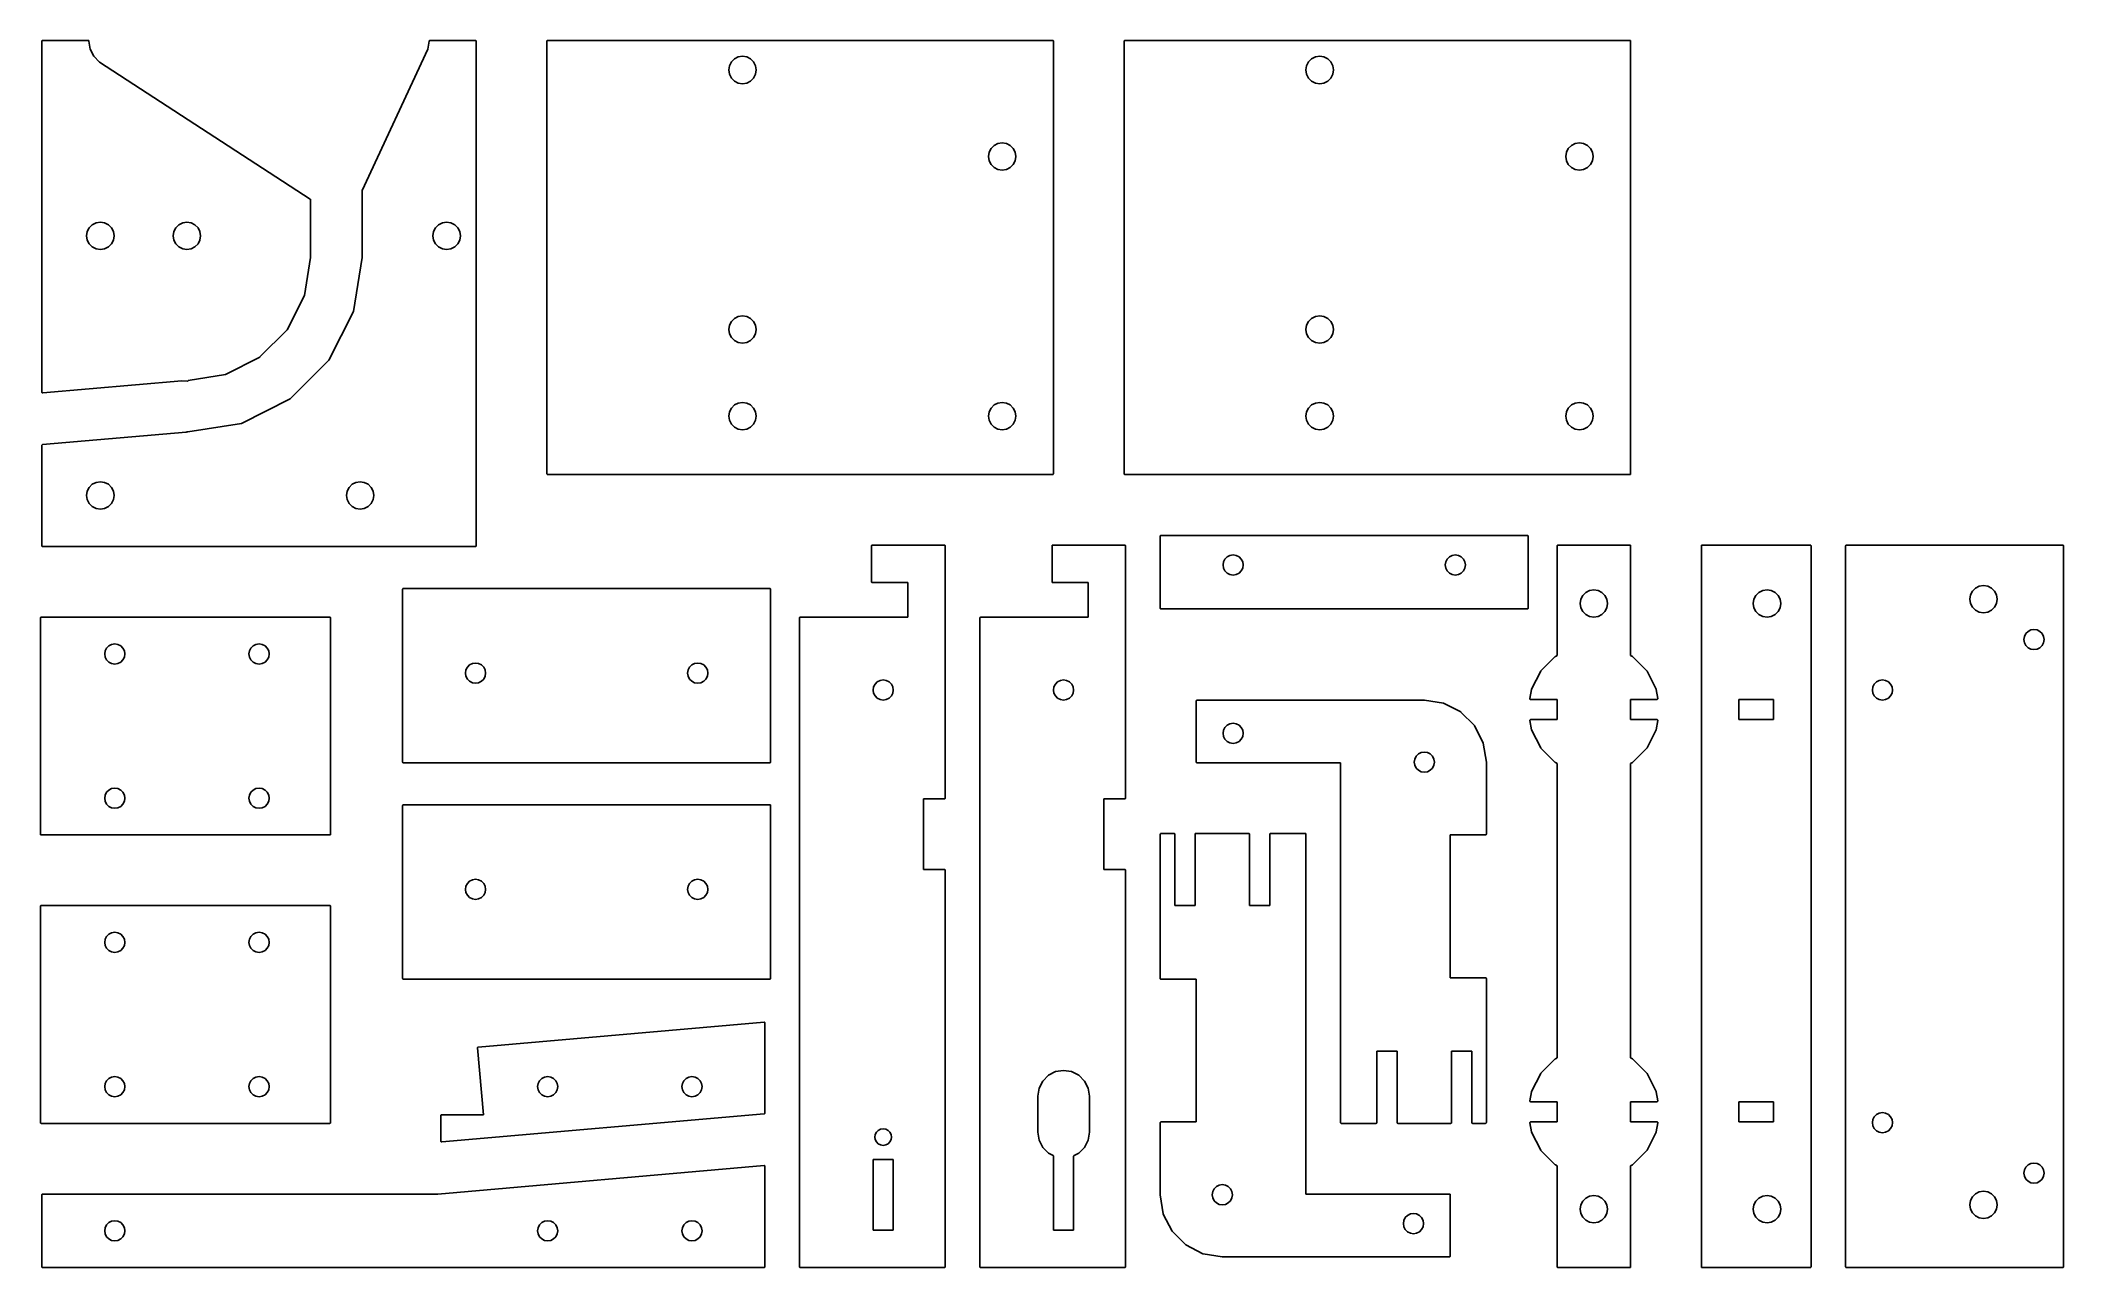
# Model space of a CAD drawing. Header units: metres. Extents: x 0 to 280, y 0 to 170.
import ezdxf

# ---------------------------------------------------------------- set-up
doc = ezdxf.new("R2010")
doc.units = ezdxf.units.M

msp = doc.modelspace()

# ---------------------------------------------------------------- linework, layer by layer
for p, q in [((-0.095108, 170.031), (-0.100006, 170)), ((-0.100006, 170), (-0.100006, 121.318)), ((-0.080902, 170.059), (-0.095108, 170.031)), ((-0.058777, 170.081), (-0.080902, 170.059)), ((-0.030899, 170.095), (-0.058777, 170.081)), ((0, 170.1), (-0.030899, 170.095)), ((6.325, 170.1), (0, 170.1)), ((6.34064, 170.099), (6.325, 170.1)), ((6.37039, 170.089), (6.34064, 170.099)), ((6.39571, 170.071), (6.37039, 170.089)), ((6.41409, 170.045), (6.39571, 170.071)), ((6.42377, 170.016), (6.41409, 170.045)), ((6.60115, 168.896), (6.42377, 170.016)), ((7.10875, 167.899), (6.60115, 168.896)), ((53.3985, 168.894), (44.3031, 149.294)), ((53.5762, 170.016), (53.3985, 168.894)), ((53.5799, 170.031), (53.5762, 170.016)), ((53.5941, 170.059), (53.5799, 170.031)), ((53.6162, 170.081), (53.5941, 170.059)), ((53.6441, 170.095), (53.6162, 170.081)), ((53.675, 170.1), (53.6441, 170.095)), ((60, 170.1), (53.675, 170.1)), ((60.0309, 170.095), (60, 170.1)), ((60.0588, 170.081), (60.0309, 170.095)), ((60.0809, 170.059), (60.0588, 170.081)), ((60.0951, 170.031), (60.0809, 170.059)), ((60.1, 170), (60.0951, 170.031)), ((60.1, 100), (60.1, 170)), ((69.9049, 170.031), (69.9, 170)), ((69.9, 170), (69.9, 110)), ((69.9191, 170.059), (69.9049, 170.031)), ((69.9412, 170.081), (69.9191, 170.059)), ((69.9691, 170.095), (69.9412, 170.081)), ((70, 170.1), (69.9691, 170.095)), ((140, 170.1), (70, 170.1)), ((140.031, 170.095), (140, 170.1)), ((140.059, 170.081), (140.031, 170.095)), ((140.081, 170.059), (140.059, 170.081)), ((140.095, 170.031), (140.081, 170.059)), ((140.1, 170), (140.095, 170.031)), ((140.1, 110), (140.1, 170)), ((149.905, 170.031), (149.9, 170)), ((149.9, 170), (149.9, 110)), ((149.919, 170.059), (149.905, 170.031)), ((149.941, 170.081), (149.919, 170.059)), ((149.969, 170.095), (149.941, 170.081)), ((150, 170.1), (149.969, 170.095)), ((220, 170.1), (150, 170.1)), ((220.031, 170.095), (220, 170.1)), ((220.059, 170.081), (220.031, 170.095)), ((220.081, 170.059), (220.059, 170.081)), ((220.095, 170.031), (220.081, 170.059)), ((220.1, 170), (220.095, 170.031)), ((220.1, 110), (220.1, 170)), ((7.90318, 167.105), (7.10875, 167.899)), ((37.0984, 148.097), (7.90318, 167.105)), ((95.1012, 166), (95.1942, 166.587)), ((95.1942, 165.413), (95.1012, 166)), ((95.1942, 166.587), (95.4639, 167.116)), ((95.4639, 167.116), (95.884, 167.536)), ((95.884, 167.536), (96.4132, 167.806)), ((96.4132, 167.806), (97, 167.899)), ((97, 167.899), (97.5868, 167.806)), ((97.5868, 167.806), (98.1161, 167.536)), ((98.1161, 167.536), (98.5361, 167.116)), ((98.5361, 167.116), (98.8058, 166.587)), ((98.8058, 166.587), (98.8988, 166)), ((98.8988, 166), (98.8058, 165.413)), ((175.101, 166), (175.194, 166.587)), ((175.194, 165.413), (175.101, 166)), ((175.194, 166.587), (175.464, 167.116)), ((175.464, 167.116), (175.884, 167.536)), ((175.884, 167.536), (176.413, 167.806)), ((176.413, 167.806), (177, 167.899)), ((177, 167.899), (177.587, 167.806)), ((177.587, 167.806), (178.116, 167.536)), ((178.116, 167.536), (178.536, 167.116)), ((178.536, 167.116), (178.806, 166.587)), ((178.806, 166.587), (178.899, 166)), ((178.899, 166), (178.806, 165.413)), ((95.4639, 164.884), (95.1942, 165.413)), ((95.884, 164.464), (95.4639, 164.884)), ((96.4132, 164.194), (95.884, 164.464)), ((97, 164.101), (96.4132, 164.194)), ((97.5868, 164.194), (97, 164.101)), ((98.1161, 164.464), (97.5868, 164.194)), ((98.5361, 164.884), (98.1161, 164.464)), ((98.8058, 165.413), (98.5361, 164.884)), ((175.464, 164.884), (175.194, 165.413)), ((175.884, 164.464), (175.464, 164.884)), ((176.413, 164.194), (175.884, 164.464)), ((177, 164.101), (176.413, 164.194)), ((177.587, 164.194), (177, 164.101)), ((178.116, 164.464), (177.587, 164.194)), ((178.536, 164.884), (178.116, 164.464)), ((178.806, 165.413), (178.536, 164.884)), ((131.101, 154), (131.194, 154.587)), ((131.194, 154.587), (131.464, 155.116)), ((131.464, 155.116), (131.884, 155.536)), ((131.884, 155.536), (132.413, 155.806)), ((132.413, 155.806), (133, 155.899)), ((133, 155.899), (133.587, 155.806)), ((133.587, 155.806), (134.116, 155.536)), ((134.116, 155.536), (134.536, 155.116)), ((134.536, 155.116), (134.806, 154.587)), ((134.806, 154.587), (134.899, 154)), ((211.101, 154), (211.194, 154.587)), ((211.194, 154.587), (211.464, 155.116)), ((211.464, 155.116), (211.884, 155.536)), ((211.884, 155.536), (212.413, 155.806)), ((212.413, 155.806), (213, 155.899)), ((213, 155.899), (213.587, 155.806)), ((213.587, 155.806), (214.116, 155.536)), ((214.116, 155.536), (214.536, 155.116)), ((214.536, 155.116), (214.806, 154.587)), ((214.806, 154.587), (214.899, 154)), ((131.194, 153.413), (131.101, 154)), ((131.464, 152.884), (131.194, 153.413)), ((131.884, 152.464), (131.464, 152.884)), ((132.413, 152.194), (131.884, 152.464)), ((133, 152.101), (132.413, 152.194)), ((133.587, 152.194), (133, 152.101)), ((134.116, 152.464), (133.587, 152.194)), ((134.536, 152.884), (134.116, 152.464)), ((134.806, 153.413), (134.536, 152.884)), ((134.899, 154), (134.806, 153.413)), ((211.194, 153.413), (211.101, 154)), ((211.464, 152.884), (211.194, 153.413)), ((211.884, 152.464), (211.464, 152.884)), ((212.413, 152.194), (211.884, 152.464)), ((213, 152.101), (212.413, 152.194)), ((213.587, 152.194), (213, 152.101)), ((214.116, 152.464), (213.587, 152.194)), ((214.536, 152.884), (214.116, 152.464)), ((214.806, 153.413), (214.536, 152.884)), ((214.899, 154), (214.806, 153.413)), ((44.3031, 149.294), (44.2938, 149.252)), ((44.2938, 149.252), (44.2938, 140.008)), ((37.1247, 148.072), (37.0984, 148.097)), ((37.1389, 148.044), (37.1247, 148.072)), ((37.1438, 148.013), (37.1389, 148.044)), ((37.1438, 140), (37.1438, 148.013)), ((6.10124, 143), (6.19418, 143.587)), ((6.19418, 143.587), (6.46385, 144.116)), ((6.46385, 144.116), (6.88394, 144.536)), ((6.88394, 144.536), (7.41322, 144.806)), ((7.41322, 144.806), (8, 144.899)), ((8, 144.899), (8.58676, 144.806)), ((8.58676, 144.806), (9.11604, 144.536)), ((9.11604, 144.536), (9.53613, 144.116)), ((9.53613, 144.116), (9.8058, 143.587)), ((9.8058, 143.587), (9.89876, 143)), ((18.1012, 143), (18.1942, 143.587)), ((18.1942, 143.587), (18.4639, 144.116)), ((18.4639, 144.116), (18.8839, 144.536)), ((18.8839, 144.536), (19.4132, 144.806)), ((19.4132, 144.806), (20, 144.899)), ((20, 144.899), (20.5868, 144.806)), ((20.5868, 144.806), (21.116, 144.536)), ((21.116, 144.536), (21.5361, 144.116)), ((21.5361, 144.116), (21.8058, 143.587)), ((21.8058, 143.587), (21.8988, 143)), ((54.1012, 143), (54.1942, 143.587)), ((54.1942, 143.587), (54.4639, 144.116)), ((54.4639, 144.116), (54.8839, 144.536)), ((54.8839, 144.536), (55.4132, 144.806)), ((55.4132, 144.806), (56, 144.899)), ((56, 144.899), (56.5868, 144.806)), ((56.5868, 144.806), (57.116, 144.536)), ((57.116, 144.536), (57.5361, 144.116)), ((57.5361, 144.116), (57.8058, 143.587)), ((57.8058, 143.587), (57.8988, 143)), ((6.19418, 142.413), (6.10124, 143)), ((6.46385, 141.884), (6.19418, 142.413)), ((6.88394, 141.464), (6.46385, 141.884)), ((7.41322, 141.194), (6.88394, 141.464)), ((8, 141.101), (7.41322, 141.194)), ((8.58676, 141.194), (8, 141.101)), ((9.11604, 141.464), (8.58676, 141.194)), ((9.53613, 141.884), (9.11604, 141.464)), ((9.8058, 142.413), (9.53613, 141.884)), ((9.89876, 143), (9.8058, 142.413)), ((18.1942, 142.413), (18.1012, 143)), ((18.4639, 141.884), (18.1942, 142.413)), ((18.8839, 141.464), (18.4639, 141.884)), ((19.4132, 141.194), (18.8839, 141.464)), ((20, 141.101), (19.4132, 141.194)), ((20.5868, 141.194), (20, 141.101)), ((21.116, 141.464), (20.5868, 141.194)), ((21.5361, 141.884), (21.116, 141.464)), ((21.8058, 142.413), (21.5361, 141.884)), ((21.8988, 143), (21.8058, 142.413)), ((54.1942, 142.413), (54.1012, 143)), ((54.4639, 141.884), (54.1942, 142.413)), ((54.8839, 141.464), (54.4639, 141.884)), ((55.4132, 141.194), (54.8839, 141.464)), ((56, 141.101), (55.4132, 141.194)), ((56.5868, 141.194), (56, 141.101)), ((57.116, 141.464), (56.5868, 141.194)), ((57.5361, 141.884), (57.116, 141.464)), ((57.8058, 142.413), (57.5361, 141.884)), ((57.8988, 143), (57.8058, 142.413)), ((36.3122, 134.741), (37.1426, 139.984)), ((37.1426, 139.984), (37.1438, 140)), ((44.2938, 140.008), (43.1074, 132.517)), ((33.8924, 129.981), (36.3025, 134.711)), ((36.3025, 134.711), (36.3122, 134.741)), ((43.1074, 132.517), (39.6677, 125.766)), ((95.884, 131.536), (96.4132, 131.806)), ((96.4132, 131.806), (97, 131.899)), ((97, 131.899), (97.5868, 131.806)), ((97.5868, 131.806), (98.1161, 131.536)), ((175.884, 131.536), (176.413, 131.806)), ((176.413, 131.806), (177, 131.899)), ((177, 131.899), (177.587, 131.806)), ((177.587, 131.806), (178.116, 131.536)), ((30.1203, 126.202), (33.8741, 129.956)), ((33.8741, 129.956), (33.8924, 129.981)), ((95.1012, 130), (95.1942, 130.587)), ((95.1942, 129.413), (95.1012, 130)), ((95.1942, 130.587), (95.4639, 131.116)), ((95.4639, 128.884), (95.1942, 129.413)), ((95.4639, 131.116), (95.884, 131.536)), ((98.1161, 131.536), (98.5361, 131.116)), ((98.5361, 131.116), (98.8058, 130.587)), ((98.8058, 129.413), (98.5361, 128.884)), ((98.8058, 130.587), (98.8988, 130)), ((98.8988, 130), (98.8058, 129.413)), ((175.101, 130), (175.194, 130.587)), ((175.194, 129.413), (175.101, 130)), ((175.194, 130.587), (175.464, 131.116)), ((175.464, 128.884), (175.194, 129.413)), ((175.464, 131.116), (175.884, 131.536)), ((178.116, 131.536), (178.536, 131.116)), ((178.536, 131.116), (178.806, 130.587)), ((178.806, 129.413), (178.536, 128.884)), ((178.806, 130.587), (178.899, 130)), ((178.899, 130), (178.806, 129.413)), ((25.365, 123.774), (30.095, 126.184)), ((30.095, 126.184), (30.1203, 126.202)), ((95.884, 128.464), (95.4639, 128.884)), ((96.4132, 128.194), (95.884, 128.464)), ((97, 128.101), (96.4132, 128.194)), ((97.5868, 128.194), (97, 128.101)), ((98.1161, 128.464), (97.5868, 128.194)), ((98.5361, 128.884), (98.1161, 128.464)), ((175.884, 128.464), (175.464, 128.884)), ((176.413, 128.194), (175.884, 128.464)), ((177, 128.101), (176.413, 128.194)), ((177.587, 128.194), (177, 128.101)), ((178.116, 128.464), (177.587, 128.194)), ((178.536, 128.884), (178.116, 128.464)), ((20.176, 122.947), (25.3353, 123.764)), ((25.3353, 123.764), (25.365, 123.774)), ((39.6677, 125.766), (34.3103, 120.409)), ((-0.100006, 121.318), (-0.095108, 121.287)), ((-0.095108, 121.287), (-0.080902, 121.259)), ((-0.080902, 121.259), (-0.058777, 121.237)), ((-0.058777, 121.237), (-0.030899, 121.222)), ((-0.030899, 121.222), (0.008713, 121.218)), ((0.008713, 121.218), (19.2842, 122.904)), ((19.2842, 122.904), (20.0694, 122.849)), ((20.0694, 122.849), (20.1006, 122.852)), ((20.1006, 122.852), (20.1294, 122.864)), ((20.1294, 122.864), (20.153, 122.885)), ((20.153, 122.885), (20.1691, 122.912)), ((20.1691, 122.912), (20.176, 122.947)), ((34.3103, 120.409), (27.5596, 116.969)), ((95.1012, 118), (95.1942, 118.587)), ((95.1942, 117.413), (95.1012, 118)), ((95.1942, 118.587), (95.4639, 119.116)), ((95.4639, 119.116), (95.884, 119.536)), ((95.884, 119.536), (96.4132, 119.806)), ((96.4132, 119.806), (97, 119.899)), ((97, 119.899), (97.5868, 119.806)), ((97.5868, 119.806), (98.1161, 119.536)), ((98.1161, 119.536), (98.5361, 119.116)), ((98.5361, 119.116), (98.8058, 118.587)), ((98.8058, 118.587), (98.8988, 118)), ((98.8988, 118), (98.8058, 117.413)), ((131.101, 118), (131.194, 118.587)), ((131.194, 117.413), (131.101, 118)), ((131.194, 118.587), (131.464, 119.116)), ((131.464, 119.116), (131.884, 119.536)), ((131.884, 119.536), (132.413, 119.806)), ((132.413, 119.806), (133, 119.899)), ((133, 119.899), (133.587, 119.806)), ((133.587, 119.806), (134.116, 119.536)), ((134.116, 119.536), (134.536, 119.116)), ((134.536, 119.116), (134.806, 118.587)), ((134.806, 118.587), (134.899, 118)), ((134.899, 118), (134.806, 117.413)), ((175.101, 118), (175.194, 118.587)), ((175.194, 117.413), (175.101, 118)), ((175.194, 118.587), (175.464, 119.116)), ((175.464, 119.116), (175.884, 119.536)), ((175.884, 119.536), (176.413, 119.806)), ((176.413, 119.806), (177, 119.899)), ((177, 119.899), (177.587, 119.806)), ((177.587, 119.806), (178.116, 119.536)), ((178.116, 119.536), (178.536, 119.116)), ((178.536, 119.116), (178.806, 118.587)), ((178.806, 118.587), (178.899, 118)), ((178.899, 118), (178.806, 117.413)), ((211.101, 118), (211.194, 118.587)), ((211.194, 117.413), (211.101, 118)), ((211.194, 118.587), (211.464, 119.116)), ((211.464, 119.116), (211.884, 119.536)), ((211.884, 119.536), (212.413, 119.806)), ((212.413, 119.806), (213, 119.899)), ((213, 119.899), (213.587, 119.806)), ((213.587, 119.806), (214.116, 119.536)), ((214.116, 119.536), (214.536, 119.116)), ((214.536, 119.116), (214.806, 118.587)), ((214.806, 118.587), (214.899, 118)), ((214.899, 118), (214.806, 117.413)), ((19.9073, 115.781), (-0.008713, 114.039)), ((20.0522, 115.818), (19.9073, 115.781)), ((20.0764, 115.821), (20.0522, 115.818)), ((20.1073, 115.816), (20.0764, 115.821)), ((20.1352, 115.801), (20.1073, 115.816)), ((20.1424, 115.794), (20.1352, 115.801)), ((27.5596, 116.969), (20.1424, 115.794)), ((95.4639, 116.884), (95.1942, 117.413)), ((95.884, 116.464), (95.4639, 116.884)), ((96.4132, 116.194), (95.884, 116.464)), ((97, 116.101), (96.4132, 116.194)), ((97.5868, 116.194), (97, 116.101)), ((98.1161, 116.464), (97.5868, 116.194)), ((98.5361, 116.884), (98.1161, 116.464)), ((98.8058, 117.413), (98.5361, 116.884)), ((131.464, 116.884), (131.194, 117.413)), ((131.884, 116.464), (131.464, 116.884)), ((132.413, 116.194), (131.884, 116.464)), ((133, 116.101), (132.413, 116.194)), ((133.587, 116.194), (133, 116.101)), ((134.116, 116.464), (133.587, 116.194)), ((134.536, 116.884), (134.116, 116.464)), ((134.806, 117.413), (134.536, 116.884)), ((175.464, 116.884), (175.194, 117.413)), ((175.884, 116.464), (175.464, 116.884)), ((176.413, 116.194), (175.884, 116.464)), ((177, 116.101), (176.413, 116.194)), ((177.587, 116.194), (177, 116.101)), ((178.116, 116.464), (177.587, 116.194)), ((178.536, 116.884), (178.116, 116.464)), ((178.806, 117.413), (178.536, 116.884)), ((211.464, 116.884), (211.194, 117.413)), ((211.884, 116.464), (211.464, 116.884)), ((212.413, 116.194), (211.884, 116.464)), ((213, 116.101), (212.413, 116.194)), ((213.587, 116.194), (213, 116.101)), ((214.116, 116.464), (213.587, 116.194)), ((214.536, 116.884), (214.116, 116.464)), ((214.806, 117.413), (214.536, 116.884)), ((-0.097443, 113.962), (-0.100006, 113.939)), ((-0.100006, 113.939), (-0.100006, 100)), ((-0.085724, 113.991), (-0.097443, 113.962)), ((-0.065613, 114.015), (-0.085724, 113.991)), ((-0.039078, 114.031), (-0.065613, 114.015)), ((-0.008713, 114.039), (-0.039078, 114.031)), ((69.9, 110), (69.9049, 109.969)), ((69.9049, 109.969), (69.9191, 109.941)), ((69.9191, 109.941), (69.9412, 109.919)), ((69.9412, 109.919), (69.9691, 109.905)), ((69.9691, 109.905), (70, 109.9)), ((70, 109.9), (140, 109.9)), ((140, 109.9), (140.031, 109.905)), ((140.031, 109.905), (140.059, 109.919)), ((140.059, 109.919), (140.081, 109.941)), ((140.081, 109.941), (140.095, 109.969)), ((140.095, 109.969), (140.1, 110)), ((149.9, 110), (149.905, 109.969)), ((149.905, 109.969), (149.919, 109.941)), ((149.919, 109.941), (149.941, 109.919)), ((149.941, 109.919), (149.969, 109.905)), ((149.969, 109.905), (150, 109.9)), ((150, 109.9), (220, 109.9)), ((220, 109.9), (220.031, 109.905)), ((220.031, 109.905), (220.059, 109.919)), ((220.059, 109.919), (220.081, 109.941)), ((220.081, 109.941), (220.095, 109.969)), ((220.095, 109.969), (220.1, 110)), ((6.10124, 107), (6.19418, 107.587)), ((6.19418, 106.413), (6.10124, 107)), ((6.19418, 107.587), (6.46385, 108.116)), ((6.46385, 108.116), (6.88394, 108.536)), ((6.88394, 108.536), (7.41322, 108.806)), ((7.41322, 108.806), (8, 108.899)), ((8, 108.899), (8.58676, 108.806)), ((8.58676, 108.806), (9.11604, 108.536)), ((9.11604, 108.536), (9.53613, 108.116)), ((9.53613, 108.116), (9.8058, 107.587)), ((9.8058, 107.587), (9.89876, 107)), ((9.89876, 107), (9.8058, 106.413)), ((42.1012, 107), (42.1942, 107.587)), ((42.1942, 106.413), (42.1012, 107)), ((42.1942, 107.587), (42.4639, 108.116)), ((42.4639, 108.116), (42.8839, 108.536)), ((42.8839, 108.536), (43.4132, 108.806)), ((43.4132, 108.806), (44, 108.899)), ((44, 108.899), (44.5868, 108.806)), ((44.5868, 108.806), (45.116, 108.536)), ((45.116, 108.536), (45.5361, 108.116)), ((45.5361, 108.116), (45.8058, 107.587)), ((45.8058, 107.587), (45.8988, 107)), ((45.8988, 107), (45.8058, 106.413)), ((6.46385, 105.884), (6.19418, 106.413)), ((6.88394, 105.464), (6.46385, 105.884)), ((7.41322, 105.194), (6.88394, 105.464)), ((8, 105.101), (7.41322, 105.194)), ((8.58676, 105.194), (8, 105.101)), ((9.11604, 105.464), (8.58676, 105.194)), ((9.53613, 105.884), (9.11604, 105.464)), ((9.8058, 106.413), (9.53613, 105.884)), ((42.4639, 105.884), (42.1942, 106.413)), ((42.8839, 105.464), (42.4639, 105.884)), ((43.4132, 105.194), (42.8839, 105.464)), ((44, 105.101), (43.4132, 105.194)), ((44.5868, 105.194), (44, 105.101)), ((45.116, 105.464), (44.5868, 105.194)), ((45.5361, 105.884), (45.116, 105.464)), ((45.8058, 106.413), (45.5361, 105.884)), ((154.905, 101.381), (154.9, 101.35)), ((154.9, 101.35), (154.9, 91.35)), ((154.919, 101.409), (154.905, 101.381)), ((154.941, 101.431), (154.919, 101.409)), ((154.969, 101.445), (154.941, 101.431)), ((155, 101.45), (154.969, 101.445)), ((205.8, 101.45), (155, 101.45)), ((205.831, 101.445), (205.8, 101.45)), ((205.859, 101.431), (205.831, 101.445)), ((205.881, 101.409), (205.859, 101.431)), ((205.895, 101.381), (205.881, 101.409)), ((205.9, 101.35), (205.895, 101.381)), ((205.9, 91.35), (205.9, 101.35)), ((-0.100006, 100), (-0.095108, 99.9691)), ((-0.095108, 99.9691), (-0.080902, 99.9412)), ((-0.080902, 99.9412), (-0.058777, 99.9191)), ((-0.058777, 99.9191), (-0.030899, 99.9049)), ((-0.030899, 99.9049), (0, 99.9)), ((0, 99.9), (60, 99.9)), ((60, 99.9), (60.0309, 99.9049)), ((60.0309, 99.9049), (60.0588, 99.9191)), ((60.0588, 99.9191), (60.0809, 99.9412)), ((60.0809, 99.9412), (60.0951, 99.9691)), ((60.0951, 99.9691), (60.1, 100)), ((114.905, 100.031), (114.9, 100)), ((114.9, 100), (114.9, 95)), ((114.919, 100.059), (114.905, 100.031)), ((114.941, 100.081), (114.919, 100.059)), ((114.969, 100.095), (114.941, 100.081)), ((115, 100.1), (114.969, 100.095)), ((125, 100.1), (115, 100.1)), ((125.031, 100.095), (125, 100.1)), ((125.059, 100.081), (125.031, 100.095)), ((125.081, 100.059), (125.059, 100.081)), ((125.095, 100.031), (125.081, 100.059)), ((125.1, 100), (125.095, 100.031)), ((125.1, 65), (125.1, 100)), ((139.905, 100.031), (139.9, 100)), ((139.9, 100), (139.9, 95)), ((139.919, 100.059), (139.905, 100.031)), ((139.941, 100.081), (139.919, 100.059)), ((139.969, 100.095), (139.941, 100.081)), ((140, 100.1), (139.969, 100.095)), ((150, 100.1), (140, 100.1)), ((150.031, 100.095), (150, 100.1)), ((150.059, 100.081), (150.031, 100.095)), ((150.081, 100.059), (150.059, 100.081)), ((150.095, 100.031), (150.081, 100.059)), ((150.1, 100), (150.095, 100.031)), ((150.1, 65), (150.1, 100)), ((163.67, 97.7823), (163.868, 98.1721)), ((163.868, 98.1721), (164.178, 98.4816)), ((164.178, 98.4816), (164.568, 98.6803)), ((164.568, 98.6803), (165, 98.7487)), ((165, 98.7487), (165.432, 98.6803)), ((165.432, 98.6803), (165.822, 98.4816)), ((165.822, 98.4816), (166.132, 98.1721)), ((166.132, 98.1721), (166.33, 97.7823)), ((194.47, 97.7823), (194.668, 98.1721)), ((194.668, 98.1721), (194.978, 98.4816)), ((194.978, 98.4816), (195.368, 98.6803)), ((195.368, 98.6803), (195.8, 98.7487)), ((195.8, 98.7487), (196.232, 98.6803)), ((196.232, 98.6803), (196.622, 98.4816)), ((196.622, 98.4816), (196.932, 98.1721)), ((196.932, 98.1721), (197.13, 97.7823)), ((209.905, 100.031), (209.9, 100)), ((209.9, 100), (209.9, 84.7902)), ((209.919, 100.059), (209.905, 100.031)), ((209.941, 100.081), (209.919, 100.059)), ((209.969, 100.095), (209.941, 100.081)), ((210, 100.1), (209.969, 100.095)), ((220, 100.1), (210, 100.1)), ((220.031, 100.095), (220, 100.1)), ((220.059, 100.081), (220.031, 100.095)), ((220.081, 100.059), (220.059, 100.081)), ((220.095, 100.031), (220.081, 100.059)), ((220.1, 100), (220.095, 100.031)), ((220.1, 84.7902), (220.1, 100)), ((229.905, 100.031), (229.9, 100)), ((229.9, 100), (229.9, 0)), ((229.919, 100.059), (229.905, 100.031)), ((229.941, 100.081), (229.919, 100.059)), ((229.969, 100.095), (229.941, 100.081)), ((230, 100.1), (229.969, 100.095)), ((245, 100.1), (230, 100.1)), ((245.031, 100.095), (245, 100.1)), ((245.059, 100.081), (245.031, 100.095)), ((245.081, 100.059), (245.059, 100.081)), ((245.095, 100.031), (245.081, 100.059)), ((245.1, 100), (245.095, 100.031)), ((245.1, 0), (245.1, 100)), ((249.905, 100.031), (249.9, 100)), ((249.9, 100), (249.9, 0)), ((249.919, 100.059), (249.905, 100.031)), ((249.941, 100.081), (249.919, 100.059)), ((249.969, 100.095), (249.941, 100.081)), ((250, 100.1), (249.969, 100.095)), ((280, 100.1), (250, 100.1)), ((280.031, 100.095), (280, 100.1)), ((280.059, 100.081), (280.031, 100.095)), ((280.081, 100.059), (280.059, 100.081)), ((280.095, 100.031), (280.081, 100.059)), ((280.1, 100), (280.095, 100.031)), ((280.1, 0), (280.1, 100)), ((163.601, 97.35), (163.67, 97.7823)), ((163.67, 96.9177), (163.601, 97.35)), ((163.868, 96.5278), (163.67, 96.9177)), ((164.178, 96.2184), (163.868, 96.5278)), ((164.568, 96.0197), (164.178, 96.2184)), ((165, 95.9512), (164.568, 96.0197)), ((165.432, 96.0197), (165, 95.9512)), ((165.822, 96.2184), (165.432, 96.0197)), ((166.132, 96.5278), (165.822, 96.2184)), ((166.33, 96.9177), (166.132, 96.5278)), ((166.33, 97.7823), (166.399, 97.35)), ((166.399, 97.35), (166.33, 96.9177)), ((194.401, 97.35), (194.47, 97.7823)), ((194.47, 96.9177), (194.401, 97.35)), ((194.668, 96.5278), (194.47, 96.9177)), ((194.978, 96.2184), (194.668, 96.5278)), ((195.368, 96.0197), (194.978, 96.2184)), ((195.8, 95.9512), (195.368, 96.0197)), ((196.232, 96.0197), (195.8, 95.9512)), ((196.622, 96.2184), (196.232, 96.0197)), ((196.932, 96.5278), (196.622, 96.2184)), ((197.13, 96.9177), (196.932, 96.5278)), ((197.13, 97.7823), (197.199, 97.35)), ((197.199, 97.35), (197.13, 96.9177)), ((49.9049, 94.0309), (49.9, 94)), ((49.9, 94), (49.9, 70)), ((49.9191, 94.0588), (49.9049, 94.0309)), ((49.9412, 94.0809), (49.9191, 94.0588)), ((49.9691, 94.0951), (49.9412, 94.0809)), ((50, 94.1), (49.9691, 94.0951)), ((100.8, 94.1), (50, 94.1)), ((100.831, 94.0951), (100.8, 94.1)), ((100.859, 94.0809), (100.831, 94.0951)), ((100.881, 94.0588), (100.859, 94.0809)), ((100.895, 94.0309), (100.881, 94.0588)), ((100.9, 94), (100.895, 94.0309)), ((100.9, 70), (100.9, 94)), ((114.9, 95), (114.905, 94.9691)), ((114.905, 94.9691), (114.919, 94.9412)), ((114.919, 94.9412), (114.941, 94.9191)), ((114.941, 94.9191), (114.969, 94.9049)), ((114.969, 94.9049), (115, 94.9)), ((115, 94.9), (119.9, 94.9)), ((119.9, 94.9), (119.9, 90.1)), ((139.9, 95), (139.905, 94.9691)), ((139.905, 94.9691), (139.919, 94.9412)), ((139.919, 94.9412), (139.941, 94.9191)), ((139.941, 94.9191), (139.969, 94.9049)), ((139.969, 94.9049), (140, 94.9)), ((140, 94.9), (144.9, 94.9)), ((144.9, 94.9), (144.9, 90.1)), ((213.101, 92), (213.194, 92.5868)), ((213.194, 92.5868), (213.464, 93.116)), ((213.464, 93.116), (213.884, 93.5361)), ((213.884, 93.5361), (214.413, 93.8058)), ((214.413, 93.8058), (215, 93.8988)), ((215, 93.8988), (215.587, 93.8058)), ((215.587, 93.8058), (216.116, 93.5361)), ((216.116, 93.5361), (216.536, 93.116)), ((216.536, 93.116), (216.806, 92.5868)), ((216.806, 92.5868), (216.899, 92)), ((237.101, 92), (237.194, 92.5868)), ((237.194, 92.5868), (237.464, 93.116)), ((237.464, 93.116), (237.884, 93.5361)), ((237.884, 93.5361), (238.413, 93.8058)), ((238.413, 93.8058), (239, 93.8988)), ((239, 93.8988), (239.587, 93.8058)), ((239.587, 93.8058), (240.116, 93.5361)), ((240.116, 93.5361), (240.536, 93.116)), ((240.536, 93.116), (240.806, 92.5868)), ((240.806, 92.5868), (240.899, 92)), ((267.101, 92.6), (267.194, 93.1868)), ((267.194, 92.0132), (267.101, 92.6)), ((267.194, 93.1868), (267.464, 93.716)), ((267.464, 93.716), (267.884, 94.1361)), ((267.884, 94.1361), (268.413, 94.4058)), ((268.413, 94.4058), (269, 94.4987)), ((269, 94.4987), (269.587, 94.4058)), ((269.587, 94.4058), (270.116, 94.1361)), ((270.116, 94.1361), (270.536, 93.716)), ((270.536, 93.716), (270.806, 93.1868)), ((270.806, 93.1868), (270.899, 92.6)), ((270.899, 92.6), (270.806, 92.0132)), ((-0.29512, 90.0309), (-0.300018, 90)), ((-0.300018, 90), (-0.300018, 60)), ((-0.280914, 90.0588), (-0.29512, 90.0309)), ((-0.258789, 90.0809), (-0.280914, 90.0588)), ((-0.230911, 90.0951), (-0.258789, 90.0809)), ((-0.200012, 90.1), (-0.230911, 90.0951)), ((39.8, 90.1), (-0.200012, 90.1)), ((39.8309, 90.0951), (39.8, 90.1)), ((39.8588, 90.0809), (39.8309, 90.0951)), ((39.8809, 90.0588), (39.8588, 90.0809)), ((39.8951, 90.0309), (39.8809, 90.0588)), ((39.9, 90), (39.8951, 90.0309)), ((39.9, 60), (39.9, 90)), ((104.905, 90.0309), (104.9, 90)), ((104.9, 90), (104.9, 0)), ((104.919, 90.0588), (104.905, 90.0309)), ((104.941, 90.0809), (104.919, 90.0588)), ((104.969, 90.0951), (104.941, 90.0809)), ((105, 90.1), (104.969, 90.0951)), ((119.9, 90.1), (105, 90.1)), ((129.905, 90.0309), (129.9, 90)), ((129.9, 90), (129.9, 0)), ((129.919, 90.0588), (129.905, 90.0309)), ((129.941, 90.0809), (129.919, 90.0588)), ((129.969, 90.0951), (129.941, 90.0809)), ((130, 90.1), (129.969, 90.0951)), ((144.9, 90.1), (130, 90.1)), ((154.9, 91.35), (154.905, 91.3191)), ((154.905, 91.3191), (154.919, 91.2912)), ((154.919, 91.2912), (154.941, 91.2691)), ((154.941, 91.2691), (154.969, 91.2549)), ((154.969, 91.2549), (155, 91.25)), ((155, 91.25), (205.8, 91.25)), ((205.8, 91.25), (205.831, 91.2549)), ((205.831, 91.2549), (205.859, 91.2691)), ((205.859, 91.2691), (205.881, 91.2912)), ((205.881, 91.2912), (205.895, 91.3191)), ((205.895, 91.3191), (205.9, 91.35)), ((213.194, 91.4132), (213.101, 92)), ((213.464, 90.8839), (213.194, 91.4132)), ((213.884, 90.4639), (213.464, 90.8839)), ((214.413, 90.1942), (213.884, 90.4639)), ((215, 90.1012), (214.413, 90.1942)), ((215.587, 90.1942), (215, 90.1012)), ((216.116, 90.4639), (215.587, 90.1942)), ((216.536, 90.8839), (216.116, 90.4639)), ((216.806, 91.4132), (216.536, 90.8839)), ((216.899, 92), (216.806, 91.4132)), ((237.194, 91.4132), (237.101, 92)), ((237.464, 90.8839), (237.194, 91.4132)), ((237.884, 90.4639), (237.464, 90.8839)), ((238.413, 90.1942), (237.884, 90.4639)), ((239, 90.1012), (238.413, 90.1942)), ((239.587, 90.1942), (239, 90.1012)), ((240.116, 90.4639), (239.587, 90.1942)), ((240.536, 90.8839), (240.116, 90.4639)), ((240.806, 91.4132), (240.536, 90.8839)), ((240.899, 92), (240.806, 91.4132)), ((267.464, 91.4839), (267.194, 92.0132)), ((267.884, 91.0639), (267.464, 91.4839)), ((268.413, 90.7942), (267.884, 91.0639)), ((269, 90.7012), (268.413, 90.7942)), ((269.587, 90.7942), (269, 90.7012)), ((270.116, 91.0639), (269.587, 90.7942)), ((270.536, 91.4839), (270.116, 91.0639)), ((270.806, 92.0132), (270.536, 91.4839)), ((274.601, 87), (274.67, 87.4323)), ((274.67, 86.5677), (274.601, 87)), ((274.67, 87.4323), (274.868, 87.8221)), ((274.868, 87.8221), (275.178, 88.1316)), ((275.178, 88.1316), (275.568, 88.3303)), ((275.568, 88.3303), (276, 88.3988)), ((276, 88.3988), (276.432, 88.3303)), ((276.432, 88.3303), (276.822, 88.1316)), ((276.822, 88.1316), (277.132, 87.8221)), ((277.132, 87.8221), (277.33, 87.4323)), ((277.33, 87.4323), (277.399, 87)), ((277.399, 87), (277.33, 86.5677)), ((8.60124, 85), (8.66971, 85.4323)), ((8.66971, 84.5677), (8.60124, 85)), ((8.66971, 85.4323), (8.86836, 85.8221)), ((8.86836, 84.1778), (8.66971, 84.5677)), ((8.86836, 85.8221), (9.17784, 86.1316)), ((9.17784, 83.8684), (8.86836, 84.1778)), ((9.17784, 86.1316), (9.56773, 86.3303)), ((9.56773, 86.3303), (10, 86.3988)), ((10, 86.3988), (10.4323, 86.3303)), ((10.4323, 86.3303), (10.8221, 86.1316)), ((10.8221, 86.1316), (11.1316, 85.8221)), ((11.1316, 84.1778), (10.8221, 83.8684)), ((11.1316, 85.8221), (11.3303, 85.4323)), ((11.3303, 84.5677), (11.1316, 84.1778)), ((11.3303, 85.4323), (11.3988, 85)), ((11.3988, 85), (11.3303, 84.5677)), ((28.6012, 85), (28.6697, 85.4323)), ((28.6697, 84.5677), (28.6012, 85)), ((28.6697, 85.4323), (28.8684, 85.8221)), ((28.8684, 84.1778), (28.6697, 84.5677)), ((28.8684, 85.8221), (29.1778, 86.1316)), ((29.1778, 83.8684), (28.8684, 84.1778)), ((29.1778, 86.1316), (29.5677, 86.3303)), ((29.5677, 86.3303), (30, 86.3988)), ((30, 86.3988), (30.4323, 86.3303)), ((30.4323, 86.3303), (30.8221, 86.1316)), ((30.8221, 86.1316), (31.1316, 85.8221)), ((31.1316, 84.1778), (30.8221, 83.8684)), ((31.1316, 85.8221), (31.3303, 85.4323)), ((31.3303, 84.5677), (31.1316, 84.1778)), ((31.3303, 85.4323), (31.3988, 85)), ((31.3988, 85), (31.3303, 84.5677)), ((209.639, 84.6519), (207.648, 82.6608)), ((209.665, 84.6702), (209.639, 84.6519)), ((209.9, 84.7902), (209.665, 84.6702)), ((220.335, 84.6702), (220.1, 84.7902)), ((220.361, 84.6519), (220.335, 84.6702)), ((222.352, 82.6608), (220.361, 84.6519)), ((274.868, 86.1778), (274.67, 86.5677)), ((275.178, 85.8684), (274.868, 86.1778)), ((275.568, 85.6697), (275.178, 85.8684)), ((276, 85.6012), (275.568, 85.6697)), ((276.432, 85.6697), (276, 85.6012)), ((276.822, 85.8684), (276.432, 85.6697)), ((277.132, 86.1778), (276.822, 85.8684)), ((277.33, 86.5677), (277.132, 86.1778)), ((9.56773, 83.6697), (9.17784, 83.8684)), ((10, 83.6012), (9.56773, 83.6697)), ((10.4323, 83.6697), (10, 83.6012)), ((10.8221, 83.8684), (10.4323, 83.6697)), ((29.5677, 83.6697), (29.1778, 83.8684)), ((30, 83.6012), (29.5677, 83.6697)), ((30.4323, 83.6697), (30, 83.6012)), ((30.8221, 83.8684), (30.4323, 83.6697)), ((58.6012, 82.35), (58.6697, 82.7823)), ((58.6697, 81.9177), (58.6012, 82.35)), ((58.6697, 82.7823), (58.8684, 83.1721)), ((58.8684, 81.5278), (58.6697, 81.9177)), ((58.8684, 83.1721), (59.1778, 83.4816)), ((59.1778, 81.2184), (58.8684, 81.5278)), ((59.1778, 83.4816), (59.5677, 83.6803)), ((59.5677, 83.6803), (60, 83.7487)), ((60, 83.7487), (60.4323, 83.6803)), ((60.4323, 83.6803), (60.8221, 83.4816)), ((60.8221, 83.4816), (61.1316, 83.1721)), ((61.1316, 81.5278), (60.8221, 81.2184)), ((61.1316, 83.1721), (61.3303, 82.7823)), ((61.3303, 81.9177), (61.1316, 81.5278)), ((61.3303, 82.7823), (61.3988, 82.35)), ((61.3988, 82.35), (61.3303, 81.9177)), ((89.4012, 82.35), (89.4697, 82.7823)), ((89.4697, 81.9177), (89.4012, 82.35)), ((89.4697, 82.7823), (89.6684, 83.1721)), ((89.6684, 81.5278), (89.4697, 81.9177)), ((89.6684, 83.1721), (89.9778, 83.4816)), ((89.9778, 81.2184), (89.6684, 81.5278)), ((89.9778, 83.4816), (90.3677, 83.6803)), ((90.3677, 83.6803), (90.8, 83.7487)), ((90.8, 83.7487), (91.2323, 83.6803)), ((91.2323, 83.6803), (91.6221, 83.4816)), ((91.6221, 83.4816), (91.9316, 83.1721)), ((91.9316, 81.5278), (91.6221, 81.2184)), ((91.9316, 83.1721), (92.1303, 82.7823)), ((92.1303, 81.9177), (91.9316, 81.5278)), ((92.1303, 82.7823), (92.1987, 82.35)), ((92.1987, 82.35), (92.1303, 81.9177)), ((115.678, 81.1316), (116.068, 81.3303)), ((116.068, 81.3303), (116.5, 81.3988)), ((116.5, 81.3988), (116.932, 81.3303)), ((116.932, 81.3303), (117.322, 81.1316)), ((140.678, 81.1316), (141.068, 81.3303)), ((141.068, 81.3303), (141.5, 81.3988)), ((141.5, 81.3988), (141.932, 81.3303)), ((141.932, 81.3303), (142.322, 81.1316)), ((207.63, 82.6355), (206.351, 80.1265)), ((207.648, 82.6608), (207.63, 82.6355)), ((222.37, 82.6355), (222.352, 82.6608)), ((223.649, 80.1265), (222.37, 82.6355)), ((254.178, 81.1316), (254.568, 81.3303)), ((254.568, 81.3303), (255, 81.3987)), ((255, 81.3987), (255.432, 81.3303)), ((255.432, 81.3303), (255.822, 81.1316)), ((59.5677, 81.0197), (59.1778, 81.2184)), ((60, 80.9512), (59.5677, 81.0197)), ((60.4323, 81.0197), (60, 80.9512)), ((60.8221, 81.2184), (60.4323, 81.0197)), ((90.3677, 81.0197), (89.9778, 81.2184)), ((90.8, 80.9512), (90.3677, 81.0197)), ((91.2323, 81.0197), (90.8, 80.9512)), ((91.6221, 81.2184), (91.2323, 81.0197)), ((115.101, 80), (115.17, 80.4323)), ((115.17, 79.5677), (115.101, 80)), ((115.17, 80.4323), (115.368, 80.8221)), ((115.368, 79.1778), (115.17, 79.5677)), ((115.368, 80.8221), (115.678, 81.1316)), ((115.678, 78.8684), (115.368, 79.1778)), ((116.068, 78.6697), (115.678, 78.8684)), ((116.5, 78.6012), (116.068, 78.6697)), ((116.932, 78.6697), (116.5, 78.6012)), ((117.322, 78.8684), (116.932, 78.6697)), ((117.322, 81.1316), (117.632, 80.8221)), ((117.632, 79.1778), (117.322, 78.8684)), ((117.632, 80.8221), (117.83, 80.4323)), ((117.83, 79.5677), (117.632, 79.1778)), ((117.83, 80.4323), (117.899, 80)), ((117.899, 80), (117.83, 79.5677)), ((140.101, 80), (140.17, 80.4323)), ((140.17, 79.5677), (140.101, 80)), ((140.17, 80.4323), (140.368, 80.8221)), ((140.368, 79.1778), (140.17, 79.5677)), ((140.368, 80.8221), (140.678, 81.1316)), ((140.678, 78.8684), (140.368, 79.1778)), ((141.068, 78.6697), (140.678, 78.8684)), ((141.5, 78.6012), (141.068, 78.6697)), ((141.932, 78.6697), (141.5, 78.6012)), ((142.322, 78.8684), (141.932, 78.6697)), ((142.322, 81.1316), (142.632, 80.8221)), ((142.632, 79.1778), (142.322, 78.8684)), ((142.632, 80.8221), (142.83, 80.4323)), ((142.83, 79.5677), (142.632, 79.1778)), ((142.83, 80.4323), (142.899, 80)), ((142.899, 80), (142.83, 79.5677)), ((159.905, 78.5309), (159.9, 78.5)), ((159.919, 78.5588), (159.905, 78.5309)), ((159.941, 78.5809), (159.919, 78.5588)), ((159.969, 78.5951), (159.941, 78.5809)), ((160, 78.6), (159.969, 78.5951)), ((191.5, 78.6), (160, 78.6)), ((191.516, 78.5988), (191.5, 78.6)), ((194.142, 78.1827), (191.516, 78.5988)), ((206.342, 80.0968), (206.139, 78.8156)), ((206.139, 78.8156), (206.139, 78.7843)), ((206.139, 78.7843), (206.148, 78.7546)), ((206.148, 78.7546), (206.167, 78.7293)), ((206.167, 78.7293), (206.192, 78.7109)), ((206.192, 78.7109), (206.222, 78.7012)), ((206.222, 78.7012), (206.238, 78.7)), ((206.238, 78.7), (209.9, 78.7)), ((206.351, 80.1265), (206.342, 80.0968)), ((209.9, 78.7), (209.9, 75.9)), ((220.1, 75.9), (220.1, 78.7)), ((220.1, 78.7), (223.762, 78.7)), ((223.658, 80.0968), (223.649, 80.1265)), ((223.861, 78.8156), (223.658, 80.0968)), ((223.762, 78.7), (223.793, 78.7049)), ((223.793, 78.7049), (223.821, 78.7191)), ((223.821, 78.7191), (223.843, 78.7412)), ((223.843, 78.7412), (223.858, 78.7691)), ((223.858, 78.7691), (223.862, 78.8)), ((223.862, 78.8), (223.861, 78.8156)), ((235.1, 75.9), (235.1, 78.7)), ((235.1, 78.7), (239.9, 78.7)), ((239.9, 78.7), (239.9, 75.9)), ((253.601, 80), (253.67, 80.4322)), ((253.67, 79.5677), (253.601, 80)), ((253.67, 80.4322), (253.868, 80.8221)), ((253.868, 79.1778), (253.67, 79.5677)), ((253.868, 80.8221), (254.178, 81.1316)), ((254.178, 78.8683), (253.868, 79.1778)), ((254.568, 78.6697), (254.178, 78.8683)), ((255, 78.6012), (254.568, 78.6697)), ((255.432, 78.6697), (255, 78.6012)), ((255.822, 78.8683), (255.432, 78.6697)), ((255.822, 81.1316), (256.132, 80.8221)), ((256.132, 79.1778), (255.822, 78.8683)), ((256.132, 80.8221), (256.33, 80.4322)), ((256.33, 79.5677), (256.132, 79.1778)), ((256.33, 80.4322), (256.399, 80)), ((256.399, 80), (256.33, 79.5677)), ((159.9, 78.5), (159.9, 70)), ((194.172, 78.1731), (194.142, 78.1827)), ((196.542, 76.9657), (194.172, 78.1731)), ((196.567, 76.9473), (196.542, 76.9657)), ((198.447, 75.0669), (196.567, 76.9473)), ((206.142, 75.8309), (206.138, 75.8)), ((206.138, 75.8), (206.139, 75.7843)), ((206.139, 75.7843), (206.342, 74.5032)), ((206.157, 75.8588), (206.142, 75.8309)), ((206.179, 75.8809), (206.157, 75.8588)), ((206.207, 75.8951), (206.179, 75.8809)), ((206.238, 75.9), (206.207, 75.8951)), ((209.9, 75.9), (206.238, 75.9)), ((223.762, 75.9), (220.1, 75.9)), ((223.658, 74.5032), (223.861, 75.7843)), ((223.778, 75.8988), (223.762, 75.9)), ((223.808, 75.8891), (223.778, 75.8988)), ((223.833, 75.8707), (223.808, 75.8891)), ((223.852, 75.8454), (223.833, 75.8707)), ((223.861, 75.8156), (223.852, 75.8454)), ((223.861, 75.7843), (223.861, 75.8156)), ((239.9, 75.9), (235.1, 75.9)), ((163.601, 74), (163.67, 74.4323)), ((163.67, 73.5677), (163.601, 74)), ((163.67, 74.4323), (163.868, 74.8221)), ((163.868, 73.1778), (163.67, 73.5677)), ((163.868, 74.8221), (164.178, 75.1316)), ((164.178, 72.8684), (163.868, 73.1778)), ((164.178, 75.1316), (164.568, 75.3303)), ((164.568, 75.3303), (165, 75.3988)), ((165, 75.3988), (165.432, 75.3303)), ((165.432, 75.3303), (165.822, 75.1316)), ((165.822, 75.1316), (166.132, 74.8221)), ((166.132, 73.1778), (165.822, 72.8684)), ((166.132, 74.8221), (166.33, 74.4323)), ((166.33, 73.5677), (166.132, 73.1778)), ((166.33, 74.4323), (166.399, 74)), ((166.399, 74), (166.33, 73.5677)), ((198.466, 75.0416), (198.447, 75.0669)), ((199.673, 72.672), (198.466, 75.0416)), ((206.342, 74.5032), (206.351, 74.4734)), ((206.351, 74.4734), (207.63, 71.9645)), ((222.37, 71.9645), (223.649, 74.4734)), ((223.649, 74.4734), (223.658, 74.5032)), ((164.568, 72.6697), (164.178, 72.8684)), ((165, 72.6012), (164.568, 72.6697)), ((165.432, 72.6697), (165, 72.6012)), ((165.822, 72.8684), (165.432, 72.6697)), ((190.101, 70), (190.17, 70.4323)), ((190.17, 70.4323), (190.368, 70.8221)), ((190.368, 70.8221), (190.678, 71.1316)), ((190.678, 71.1316), (191.068, 71.3303)), ((191.068, 71.3303), (191.5, 71.3988)), ((191.5, 71.3988), (191.932, 71.3303)), ((191.932, 71.3303), (192.322, 71.1316)), ((192.322, 71.1316), (192.632, 70.8221)), ((192.632, 70.8221), (192.83, 70.4323)), ((192.83, 70.4323), (192.899, 70)), ((199.683, 72.6423), (199.673, 72.672)), ((200.099, 70.0156), (199.683, 72.6423)), ((207.63, 71.9645), (207.648, 71.9392)), ((207.648, 71.9392), (209.639, 69.9481)), ((220.361, 69.9481), (222.352, 71.9392)), ((222.352, 71.9392), (222.37, 71.9645)), ((49.9, 70), (49.9049, 69.9691)), ((49.9049, 69.9691), (49.9191, 69.9412)), ((49.9191, 69.9412), (49.9412, 69.9191)), ((49.9412, 69.9191), (49.9691, 69.9049)), ((49.9691, 69.9049), (50, 69.9)), ((50, 69.9), (100.8, 69.9)), ((100.8, 69.9), (100.831, 69.9049)), ((100.831, 69.9049), (100.859, 69.9191)), ((100.859, 69.9191), (100.881, 69.9412)), ((100.881, 69.9412), (100.895, 69.9691)), ((100.895, 69.9691), (100.9, 70)), ((159.9, 70), (159.905, 69.9691)), ((159.905, 69.9691), (159.919, 69.9412)), ((159.919, 69.9412), (159.941, 69.9191)), ((159.941, 69.9191), (159.969, 69.9049)), ((159.969, 69.9049), (160, 69.9)), ((160, 69.9), (179.9, 69.9)), ((179.9, 69.9), (179.9, 20)), ((190.17, 69.5677), (190.101, 70)), ((190.368, 69.1778), (190.17, 69.5677)), ((190.678, 68.8684), (190.368, 69.1778)), ((191.068, 68.6697), (190.678, 68.8684)), ((191.5, 68.6012), (191.068, 68.6697)), ((191.932, 68.6697), (191.5, 68.6012)), ((192.322, 68.8684), (191.932, 68.6697)), ((192.632, 69.1778), (192.322, 68.8684)), ((192.83, 69.5677), (192.632, 69.1778)), ((192.899, 70), (192.83, 69.5677)), ((200.1, 70), (200.099, 70.0156)), ((200.1, 60), (200.1, 70)), ((209.639, 69.9481), (209.665, 69.9297)), ((209.665, 69.9297), (209.9, 69.8098)), ((209.9, 69.8098), (209.9, 28.9902)), ((220.1, 69.8098), (220.335, 69.9297)), ((220.1, 28.9902), (220.1, 69.8098)), ((220.335, 69.9297), (220.361, 69.9481)), ((8.60124, 65), (8.66971, 65.4323)), ((8.66971, 64.5677), (8.60124, 65)), ((8.66971, 65.4323), (8.86836, 65.8221)), ((8.86836, 64.1778), (8.66971, 64.5677)), ((8.86836, 65.8221), (9.17784, 66.1316)), ((9.17784, 66.1316), (9.56773, 66.3303)), ((9.56773, 66.3303), (10, 66.3988)), ((10, 66.3988), (10.4323, 66.3303)), ((10.4323, 66.3303), (10.8221, 66.1316)), ((10.8221, 66.1316), (11.1316, 65.8221)), ((11.1316, 65.8221), (11.3303, 65.4323)), ((11.3303, 64.5677), (11.1316, 64.1778)), ((11.3303, 65.4323), (11.3988, 65)), ((11.3988, 65), (11.3303, 64.5677)), ((28.6012, 65), (28.6697, 65.4323)), ((28.6697, 64.5677), (28.6012, 65)), ((28.6697, 65.4323), (28.8684, 65.8221)), ((28.8684, 64.1778), (28.6697, 64.5677)), ((28.8684, 65.8221), (29.1778, 66.1316)), ((29.1778, 66.1316), (29.5677, 66.3303)), ((29.5677, 66.3303), (30, 66.3988)), ((30, 66.3988), (30.4323, 66.3303)), ((30.4323, 66.3303), (30.8221, 66.1316)), ((30.8221, 66.1316), (31.1316, 65.8221)), ((31.1316, 65.8221), (31.3303, 65.4323)), ((31.3303, 64.5677), (31.1316, 64.1778)), ((31.3303, 65.4323), (31.3988, 65)), ((31.3988, 65), (31.3303, 64.5677)), ((122.1, 55.1), (122.1, 64.9)), ((122.1, 64.9), (125, 64.9)), ((125, 64.9), (125.031, 64.9049)), ((125.031, 64.9049), (125.059, 64.9191)), ((125.059, 64.9191), (125.081, 64.9412)), ((125.081, 64.9412), (125.095, 64.9691)), ((125.095, 64.9691), (125.1, 65)), ((147.1, 55.1), (147.1, 64.9)), ((147.1, 64.9), (150, 64.9)), ((150, 64.9), (150.031, 64.9049)), ((150.031, 64.9049), (150.059, 64.9191)), ((150.059, 64.9191), (150.081, 64.9412)), ((150.081, 64.9412), (150.095, 64.9691)), ((150.095, 64.9691), (150.1, 65)), ((9.17784, 63.8684), (8.86836, 64.1778)), ((9.56773, 63.6697), (9.17784, 63.8684)), ((10, 63.6012), (9.56773, 63.6697)), ((10.4323, 63.6697), (10, 63.6012)), ((10.8221, 63.8684), (10.4323, 63.6697)), ((11.1316, 64.1778), (10.8221, 63.8684)), ((29.1778, 63.8684), (28.8684, 64.1778)), ((29.5677, 63.6697), (29.1778, 63.8684)), ((30, 63.6012), (29.5677, 63.6697)), ((30.4323, 63.6697), (30, 63.6012)), ((30.8221, 63.8684), (30.4323, 63.6697)), ((31.1316, 64.1778), (30.8221, 63.8684)), ((49.9049, 64.0309), (49.9, 64)), ((49.9, 64), (49.9, 40)), ((49.9191, 64.0588), (49.9049, 64.0309)), ((49.9412, 64.0809), (49.9191, 64.0588)), ((49.9691, 64.0951), (49.9412, 64.0809)), ((50, 64.1), (49.9691, 64.0951)), ((100.8, 64.1), (50, 64.1)), ((100.831, 64.0951), (100.8, 64.1)), ((100.859, 64.0809), (100.831, 64.0951)), ((100.881, 64.0588), (100.859, 64.0809)), ((100.895, 64.0309), (100.881, 64.0588)), ((100.9, 64), (100.895, 64.0309)), ((100.9, 40), (100.9, 64)), ((-0.300018, 60), (-0.29512, 59.9691)), ((-0.29512, 59.9691), (-0.280914, 59.9412)), ((-0.280914, 59.9412), (-0.258789, 59.9191)), ((-0.258789, 59.9191), (-0.230911, 59.9049)), ((-0.230911, 59.9049), (-0.200012, 59.9)), ((-0.200012, 59.9), (39.8, 59.9)), ((39.8, 59.9), (39.8309, 59.9049)), ((39.8309, 59.9049), (39.8588, 59.9191)), ((39.8588, 59.9191), (39.8809, 59.9412)), ((39.8809, 59.9412), (39.8951, 59.9691)), ((39.8951, 59.9691), (39.9, 60)), ((154.905, 60.0309), (154.9, 60)), ((154.9, 60), (154.9, 40)), ((154.919, 60.0588), (154.905, 60.0309)), ((154.941, 60.0809), (154.919, 60.0588)), ((154.969, 60.0951), (154.941, 60.0809)), ((155, 60.1), (154.969, 60.0951)), ((156.825, 60.1), (155, 60.1)), ((156.856, 60.0951), (156.825, 60.1)), ((156.884, 60.0809), (156.856, 60.0951)), ((156.906, 60.0588), (156.884, 60.0809)), ((156.92, 60.0309), (156.906, 60.0588)), ((156.925, 60), (156.92, 60.0309)), ((156.925, 50.1), (156.925, 60)), ((159.73, 60.0309), (159.725, 60)), ((159.725, 60), (159.725, 50.1)), ((159.744, 60.0588), (159.73, 60.0309)), ((159.766, 60.0809), (159.744, 60.0588)), ((159.794, 60.0951), (159.766, 60.0809)), ((159.825, 60.1), (159.794, 60.0951)), ((167.175, 60.1), (159.825, 60.1)), ((167.206, 60.0951), (167.175, 60.1)), ((167.234, 60.0809), (167.206, 60.0951)), ((167.256, 60.0588), (167.234, 60.0809)), ((167.27, 60.0309), (167.256, 60.0588)), ((167.275, 60), (167.27, 60.0309)), ((167.275, 50.1), (167.275, 60)), ((170.08, 60.0309), (170.075, 60)), ((170.075, 60), (170.075, 50.1)), ((170.094, 60.0588), (170.08, 60.0309)), ((170.116, 60.0809), (170.094, 60.0588)), ((170.144, 60.0951), (170.116, 60.0809)), ((170.175, 60.1), (170.144, 60.0951)), ((175, 60.1), (170.175, 60.1)), ((175.031, 60.0951), (175, 60.1)), ((175.059, 60.0809), (175.031, 60.0951)), ((175.081, 60.0588), (175.059, 60.0809)), ((175.095, 60.0309), (175.081, 60.0588)), ((175.1, 60), (175.095, 60.0309)), ((175.1, 10.1), (175.1, 60)), ((195.1, 40.1), (195.1, 59.9)), ((195.1, 59.9), (200, 59.9)), ((200, 59.9), (200.031, 59.9049)), ((200.031, 59.9049), (200.059, 59.9191)), ((200.059, 59.9191), (200.081, 59.9412)), ((200.081, 59.9412), (200.095, 59.9691)), ((200.095, 59.9691), (200.1, 60)), ((58.8684, 53.1721), (59.1778, 53.4816)), ((59.1778, 53.4816), (59.5677, 53.6803)), ((59.5677, 53.6803), (60, 53.7487)), ((60, 53.7487), (60.4323, 53.6803)), ((60.4323, 53.6803), (60.8221, 53.4816)), ((60.8221, 53.4816), (61.1316, 53.1721)), ((89.6684, 53.1721), (89.9778, 53.4816)), ((89.9778, 53.4816), (90.3677, 53.6803)), ((90.3677, 53.6803), (90.8, 53.7487)), ((90.8, 53.7487), (91.2323, 53.6803)), ((91.2323, 53.6803), (91.6221, 53.4816)), ((91.6221, 53.4816), (91.9316, 53.1721)), ((125, 55.1), (122.1, 55.1)), ((125.031, 55.0951), (125, 55.1)), ((125.059, 55.0809), (125.031, 55.0951)), ((125.081, 55.0588), (125.059, 55.0809)), ((125.095, 55.0309), (125.081, 55.0588)), ((125.1, 55), (125.095, 55.0309)), ((125.1, 0), (125.1, 55)), ((150, 55.1), (147.1, 55.1)), ((150.031, 55.0951), (150, 55.1)), ((150.059, 55.0809), (150.031, 55.0951)), ((150.081, 55.0588), (150.059, 55.0809)), ((150.095, 55.0309), (150.081, 55.0588)), ((150.1, 55), (150.095, 55.0309)), ((150.1, 0), (150.1, 55)), ((58.6012, 52.35), (58.6697, 52.7823)), ((58.6697, 51.9177), (58.6012, 52.35)), ((58.6697, 52.7823), (58.8684, 53.1721)), ((58.8684, 51.5278), (58.6697, 51.9177)), ((59.1778, 51.2184), (58.8684, 51.5278)), ((59.5677, 51.0197), (59.1778, 51.2184)), ((60, 50.9512), (59.5677, 51.0197)), ((60.4323, 51.0197), (60, 50.9512)), ((60.8221, 51.2184), (60.4323, 51.0197)), ((61.1316, 51.5278), (60.8221, 51.2184)), ((61.1316, 53.1721), (61.3303, 52.7823)), ((61.3303, 51.9177), (61.1316, 51.5278)), ((61.3303, 52.7823), (61.3988, 52.35)), ((61.3988, 52.35), (61.3303, 51.9177)), ((89.4012, 52.35), (89.4697, 52.7823)), ((89.4697, 51.9177), (89.4012, 52.35)), ((89.4697, 52.7823), (89.6684, 53.1721)), ((89.6684, 51.5278), (89.4697, 51.9177)), ((89.9778, 51.2184), (89.6684, 51.5278)), ((90.3677, 51.0197), (89.9778, 51.2184)), ((90.8, 50.9512), (90.3677, 51.0197)), ((91.2323, 51.0197), (90.8, 50.9512)), ((91.6221, 51.2184), (91.2323, 51.0197)), ((91.9316, 51.5278), (91.6221, 51.2184)), ((91.9316, 53.1721), (92.1303, 52.7823)), ((92.1303, 51.9177), (91.9316, 51.5278)), ((92.1303, 52.7823), (92.1987, 52.35)), ((92.1987, 52.35), (92.1303, 51.9177)), ((-0.29512, 50.0309), (-0.300018, 50)), ((-0.300018, 50), (-0.300018, 20)), ((-0.280914, 50.0588), (-0.29512, 50.0309)), ((-0.258789, 50.0809), (-0.280914, 50.0588)), ((-0.230911, 50.0951), (-0.258789, 50.0809)), ((-0.200012, 50.1), (-0.230911, 50.0951)), ((39.8, 50.1), (-0.200012, 50.1)), ((39.8309, 50.0951), (39.8, 50.1)), ((39.8588, 50.0809), (39.8309, 50.0951)), ((39.8809, 50.0588), (39.8588, 50.0809)), ((39.8951, 50.0309), (39.8809, 50.0588)), ((39.9, 50), (39.8951, 50.0309)), ((39.9, 20), (39.9, 50)), ((159.725, 50.1), (156.925, 50.1)), ((170.075, 50.1), (167.275, 50.1)), ((8.60124, 45), (8.66971, 45.4323)), ((8.66971, 44.5677), (8.60124, 45)), ((8.66971, 45.4323), (8.86836, 45.8221)), ((8.86836, 45.8221), (9.17784, 46.1316)), ((9.17784, 46.1316), (9.56773, 46.3303)), ((9.56773, 46.3303), (10, 46.3988)), ((10, 46.3988), (10.4323, 46.3303)), ((10.4323, 46.3303), (10.8221, 46.1316)), ((10.8221, 46.1316), (11.1316, 45.8221)), ((11.1316, 45.8221), (11.3303, 45.4323)), ((11.3303, 45.4323), (11.3988, 45)), ((11.3988, 45), (11.3303, 44.5677)), ((28.6012, 45), (28.6697, 45.4323)), ((28.6697, 44.5677), (28.6012, 45)), ((28.6697, 45.4323), (28.8684, 45.8221)), ((28.8684, 45.8221), (29.1778, 46.1316)), ((29.1778, 46.1316), (29.5677, 46.3303)), ((29.5677, 46.3303), (30, 46.3988)), ((30, 46.3988), (30.4323, 46.3303)), ((30.4323, 46.3303), (30.8221, 46.1316)), ((30.8221, 46.1316), (31.1316, 45.8221)), ((31.1316, 45.8221), (31.3303, 45.4323)), ((31.3303, 45.4323), (31.3988, 45)), ((31.3988, 45), (31.3303, 44.5677)), ((8.86836, 44.1778), (8.66971, 44.5677)), ((9.17784, 43.8684), (8.86836, 44.1778)), ((9.56773, 43.6697), (9.17784, 43.8684)), ((10, 43.6012), (9.56773, 43.6697)), ((10.4323, 43.6697), (10, 43.6012)), ((10.8221, 43.8684), (10.4323, 43.6697)), ((11.1316, 44.1778), (10.8221, 43.8684)), ((11.3303, 44.5677), (11.1316, 44.1778)), ((28.8684, 44.1778), (28.6697, 44.5677)), ((29.1778, 43.8684), (28.8684, 44.1778)), ((29.5677, 43.6697), (29.1778, 43.8684)), ((30, 43.6012), (29.5677, 43.6697)), ((30.4323, 43.6697), (30, 43.6012)), ((30.8221, 43.8684), (30.4323, 43.6697)), ((31.1316, 44.1778), (30.8221, 43.8684)), ((31.3303, 44.5677), (31.1316, 44.1778)), ((49.9, 40), (49.9049, 39.9691)), ((49.9049, 39.9691), (49.9191, 39.9412)), ((49.9191, 39.9412), (49.9412, 39.9191)), ((49.9412, 39.9191), (49.9691, 39.9049)), ((49.9691, 39.9049), (50, 39.9)), ((50, 39.9), (100.8, 39.9)), ((100.8, 39.9), (100.831, 39.9049)), ((100.831, 39.9049), (100.859, 39.9191)), ((100.859, 39.9191), (100.881, 39.9412)), ((100.881, 39.9412), (100.895, 39.9691)), ((100.895, 39.9691), (100.9, 40)), ((154.9, 40), (154.905, 39.9691)), ((154.905, 39.9691), (154.919, 39.9412)), ((154.919, 39.9412), (154.941, 39.9191)), ((154.941, 39.9191), (154.969, 39.9049)), ((154.969, 39.9049), (155, 39.9)), ((155, 39.9), (159.9, 39.9)), ((159.9, 39.9), (159.9, 20.1)), ((200, 40.1), (195.1, 40.1)), ((200.031, 40.0951), (200, 40.1)), ((200.059, 40.0809), (200.031, 40.0951)), ((200.081, 40.0588), (200.059, 40.0809)), ((200.095, 40.0309), (200.081, 40.0588)), ((200.1, 40), (200.095, 40.0309)), ((200.1, 20), (200.1, 40)), ((99.9913, 33.944), (60.3734, 30.4779)), ((100.031, 33.9395), (99.9913, 33.944)), ((100.059, 33.9253), (100.031, 33.9395)), ((100.081, 33.9031), (100.059, 33.9253)), ((100.095, 33.8753), (100.081, 33.9031)), ((100.1, 33.8444), (100.095, 33.8753)), ((100.1, 21.3326), (100.1, 33.8444)), ((60.2847, 30.4007), (60.2825, 30.3695)), ((60.2825, 30.3695), (61.0935, 21.1)), ((60.2964, 30.4297), (60.2847, 30.4007)), ((60.3165, 30.4537), (60.2964, 30.4297)), ((60.343, 30.4703), (60.3165, 30.4537)), ((60.3734, 30.4779), (60.343, 30.4703)), ((184.925, 20), (184.925, 29.9)), ((184.925, 29.9), (187.725, 29.9)), ((187.725, 29.9), (187.725, 20)), ((195.275, 20), (195.275, 29.9)), ((195.275, 29.9), (198.075, 29.9)), ((198.075, 29.9), (198.075, 20)), ((209.639, 28.8519), (207.648, 26.8608)), ((209.665, 28.8702), (209.639, 28.8519)), ((209.9, 28.9902), (209.665, 28.8702)), ((220.335, 28.8702), (220.1, 28.9902)), ((220.361, 28.8519), (220.335, 28.8702)), ((222.352, 26.8608), (220.361, 28.8519)), ((8.60124, 25), (8.66971, 25.4323)), ((8.66971, 25.4323), (8.86836, 25.8221)), ((8.86836, 25.8221), (9.17784, 26.1316)), ((9.17784, 26.1316), (9.56773, 26.3303)), ((9.56773, 26.3303), (10, 26.3988)), ((10, 26.3988), (10.4323, 26.3303)), ((10.4323, 26.3303), (10.8221, 26.1316)), ((10.8221, 26.1316), (11.1316, 25.8221)), ((11.1316, 25.8221), (11.3303, 25.4323)), ((11.3303, 25.4323), (11.3988, 25)), ((28.6012, 25), (28.6697, 25.4323)), ((28.6697, 25.4323), (28.8684, 25.8221)), ((28.8684, 25.8221), (29.1778, 26.1316)), ((29.1778, 26.1316), (29.5677, 26.3303)), ((29.5677, 26.3303), (30, 26.3988)), ((30, 26.3988), (30.4323, 26.3303)), ((30.4323, 26.3303), (30.8221, 26.1316)), ((30.8221, 26.1316), (31.1316, 25.8221)), ((31.1316, 25.8221), (31.3303, 25.4323)), ((31.3303, 25.4323), (31.3988, 25)), ((68.6012, 25), (68.6697, 25.4323)), ((68.6697, 25.4323), (68.8684, 25.8221)), ((68.8684, 25.8221), (69.1778, 26.1316)), ((69.1778, 26.1316), (69.5677, 26.3303)), ((69.5677, 26.3303), (70, 26.3988)), ((70, 26.3988), (70.4323, 26.3303)), ((70.4323, 26.3303), (70.8221, 26.1316)), ((70.8221, 26.1316), (71.1316, 25.8221)), ((71.1316, 25.8221), (71.3303, 25.4323)), ((71.3303, 25.4323), (71.3988, 25)), ((88.6012, 25), (88.6697, 25.4323)), ((88.6697, 25.4323), (88.8684, 25.8221)), ((88.8684, 25.8221), (89.1778, 26.1316)), ((89.1778, 26.1316), (89.5677, 26.3303)), ((89.5677, 26.3303), (90, 26.3988)), ((90, 26.3988), (90.4323, 26.3303)), ((90.4323, 26.3303), (90.8221, 26.1316)), ((90.8221, 26.1316), (91.1316, 25.8221)), ((91.1316, 25.8221), (91.3303, 25.4323)), ((91.3303, 25.4323), (91.3988, 25)), ((138.101, 24.7794), (138.609, 25.7756)), ((138.609, 25.7756), (139.399, 26.5662)), ((139.399, 26.5662), (140.396, 27.0738)), ((140.396, 27.0738), (141.5, 27.2487)), ((141.5, 27.2487), (142.604, 27.0738)), ((142.604, 27.0738), (143.601, 26.5662)), ((143.601, 26.5662), (144.391, 25.7756)), ((144.391, 25.7756), (144.899, 24.7794)), ((207.63, 26.8354), (206.351, 24.3265)), ((207.648, 26.8608), (207.63, 26.8354)), ((222.37, 26.8354), (222.352, 26.8608)), ((223.649, 24.3265), (222.37, 26.8354)), ((8.66971, 24.5677), (8.60124, 25)), ((8.86836, 24.1778), (8.66971, 24.5677)), ((9.17784, 23.8684), (8.86836, 24.1778)), ((9.56773, 23.6697), (9.17784, 23.8684)), ((10, 23.6012), (9.56773, 23.6697)), ((10.4323, 23.6697), (10, 23.6012)), ((10.8221, 23.8684), (10.4323, 23.6697)), ((11.1316, 24.1778), (10.8221, 23.8684)), ((11.3303, 24.5677), (11.1316, 24.1778)), ((11.3988, 25), (11.3303, 24.5677)), ((28.6697, 24.5677), (28.6012, 25)), ((28.8684, 24.1778), (28.6697, 24.5677)), ((29.1778, 23.8684), (28.8684, 24.1778)), ((29.5677, 23.6697), (29.1778, 23.8684)), ((30, 23.6012), (29.5677, 23.6697)), ((30.4323, 23.6697), (30, 23.6012)), ((30.8221, 23.8684), (30.4323, 23.6697)), ((31.1316, 24.1778), (30.8221, 23.8684)), ((31.3303, 24.5677), (31.1316, 24.1778)), ((31.3988, 25), (31.3303, 24.5677)), ((68.6697, 24.5677), (68.6012, 25)), ((68.8684, 24.1778), (68.6697, 24.5677)), ((69.1778, 23.8684), (68.8684, 24.1778)), ((69.5677, 23.6697), (69.1778, 23.8684)), ((70, 23.6012), (69.5677, 23.6697)), ((70.4323, 23.6697), (70, 23.6012)), ((70.8221, 23.8684), (70.4323, 23.6697)), ((71.1316, 24.1778), (70.8221, 23.8684)), ((71.3303, 24.5677), (71.1316, 24.1778)), ((71.3988, 25), (71.3303, 24.5677)), ((88.6697, 24.5677), (88.6012, 25)), ((88.8684, 24.1778), (88.6697, 24.5677)), ((89.1778, 23.8684), (88.8684, 24.1778)), ((89.5677, 23.6697), (89.1778, 23.8684)), ((90, 23.6012), (89.5677, 23.6697)), ((90.4323, 23.6697), (90, 23.6012)), ((90.8221, 23.8684), (90.4323, 23.6697)), ((91.1316, 24.1778), (90.8221, 23.8684)), ((91.3303, 24.5677), (91.1316, 24.1778)), ((91.3988, 25), (91.3303, 24.5677)), ((137.925, 23.6671), (138.101, 24.7794)), ((137.925, 18.6828), (137.925, 23.6671)), ((144.899, 24.7794), (145.075, 23.6671)), ((145.075, 23.6671), (145.075, 18.6828)), ((206.342, 24.2968), (206.139, 23.0156)), ((206.139, 23.0156), (206.139, 22.9844)), ((206.139, 22.9844), (206.148, 22.9546)), ((206.148, 22.9546), (206.167, 22.9293)), ((206.167, 22.9293), (206.192, 22.9109)), ((206.192, 22.9109), (206.222, 22.9012)), ((206.222, 22.9012), (206.238, 22.9)), ((206.238, 22.9), (209.9, 22.9)), ((206.351, 24.3265), (206.342, 24.2968)), ((209.9, 22.9), (209.9, 20.1)), ((220.1, 20.1), (220.1, 22.9)), ((220.1, 22.9), (223.762, 22.9)), ((223.658, 24.2968), (223.649, 24.3265)), ((223.861, 23.0156), (223.658, 24.2968)), ((223.762, 22.9), (223.793, 22.9049)), ((223.793, 22.9049), (223.821, 22.9191)), ((223.821, 22.9191), (223.843, 22.9412)), ((223.843, 22.9412), (223.858, 22.9691)), ((223.858, 22.9691), (223.862, 23)), ((223.862, 23), (223.861, 23.0156)), ((235.1, 20.1), (235.1, 22.9)), ((235.1, 22.9), (239.9, 22.9)), ((239.9, 22.9), (239.9, 20.1)), ((-0.300018, 20), (-0.29512, 19.9691)), ((-0.29512, 19.9691), (-0.280914, 19.9412)), ((-0.280914, 19.9412), (-0.258789, 19.9191)), ((-0.258789, 19.9191), (-0.230911, 19.9049)), ((-0.230911, 19.9049), (-0.200012, 19.9)), ((-0.200012, 19.9), (39.8, 19.9)), ((39.8, 19.9), (39.8309, 19.9049)), ((39.8309, 19.9049), (39.8588, 19.9191)), ((39.8588, 19.9191), (39.8809, 19.9412)), ((39.8809, 19.9412), (39.8951, 19.9691)), ((39.8951, 19.9691), (39.9, 20)), ((55.2049, 21.0309), (55.2, 21)), ((55.2, 21), (55.2, 17.4218)), ((55.2191, 21.0588), (55.2049, 21.0309)), ((55.2412, 21.0809), (55.2191, 21.0588)), ((55.2691, 21.0951), (55.2412, 21.0809)), ((55.3, 21.1), (55.2691, 21.0951)), ((61.0935, 21.1), (55.3, 21.1)), ((55.3087, 17.3222), (100.009, 21.2329)), ((100.009, 21.2329), (100.039, 21.2405)), ((100.039, 21.2405), (100.066, 21.2571)), ((100.066, 21.2571), (100.086, 21.2811)), ((100.086, 21.2811), (100.097, 21.3101)), ((100.097, 21.3101), (100.1, 21.3326)), ((154.905, 20.0309), (154.9, 20)), ((154.9, 20), (154.9, 10)), ((154.919, 20.0588), (154.905, 20.0309)), ((154.941, 20.0809), (154.919, 20.0588)), ((154.969, 20.0951), (154.941, 20.0809)), ((155, 20.1), (154.969, 20.0951)), ((159.9, 20.1), (155, 20.1)), ((179.9, 20), (179.905, 19.9691)), ((179.905, 19.9691), (179.919, 19.9412)), ((179.919, 19.9412), (179.941, 19.9191)), ((179.941, 19.9191), (179.969, 19.9049)), ((179.969, 19.9049), (180, 19.9)), ((180, 19.9), (184.825, 19.9)), ((184.825, 19.9), (184.856, 19.9049)), ((184.856, 19.9049), (184.884, 19.9191)), ((184.884, 19.9191), (184.906, 19.9412)), ((184.906, 19.9412), (184.92, 19.9691)), ((184.92, 19.9691), (184.925, 20)), ((187.725, 20), (187.73, 19.9691)), ((187.73, 19.9691), (187.744, 19.9412)), ((187.744, 19.9412), (187.766, 19.9191)), ((187.766, 19.9191), (187.794, 19.9049)), ((187.794, 19.9049), (187.825, 19.9)), ((187.825, 19.9), (195.175, 19.9)), ((195.175, 19.9), (195.206, 19.9049)), ((195.206, 19.9049), (195.234, 19.9191)), ((195.234, 19.9191), (195.256, 19.9412)), ((195.256, 19.9412), (195.27, 19.9691)), ((195.27, 19.9691), (195.275, 20)), ((198.075, 20), (198.08, 19.9691)), ((198.08, 19.9691), (198.094, 19.9412)), ((198.094, 19.9412), (198.116, 19.9191)), ((198.116, 19.9191), (198.144, 19.9049)), ((198.144, 19.9049), (198.175, 19.9)), ((198.175, 19.9), (200, 19.9)), ((200, 19.9), (200.031, 19.9049)), ((200.031, 19.9049), (200.059, 19.9191)), ((200.059, 19.9191), (200.081, 19.9412)), ((200.081, 19.9412), (200.095, 19.9691)), ((200.095, 19.9691), (200.1, 20)), ((206.142, 20.0309), (206.138, 20)), ((206.138, 20), (206.139, 19.9844)), ((206.139, 19.9844), (206.342, 18.7032)), ((206.157, 20.0588), (206.142, 20.0309)), ((206.179, 20.0809), (206.157, 20.0588)), ((206.207, 20.0951), (206.179, 20.0809)), ((206.238, 20.1), (206.207, 20.0951)), ((209.9, 20.1), (206.238, 20.1)), ((223.762, 20.1), (220.1, 20.1)), ((223.658, 18.7032), (223.861, 19.9844)), ((223.778, 20.0988), (223.762, 20.1)), ((223.808, 20.0891), (223.778, 20.0988)), ((223.833, 20.0707), (223.808, 20.0891)), ((223.852, 20.0454), (223.833, 20.0707)), ((223.861, 20.0156), (223.852, 20.0454)), ((223.861, 19.9844), (223.861, 20.0156)), ((239.9, 20.1), (235.1, 20.1)), ((253.601, 20), (253.67, 20.4323)), ((253.67, 19.5677), (253.601, 20)), ((253.67, 20.4323), (253.868, 20.8222)), ((253.868, 20.8222), (254.178, 21.1316)), ((254.178, 21.1316), (254.568, 21.3303)), ((254.568, 21.3303), (255, 21.3988)), ((255, 21.3988), (255.432, 21.3303)), ((255.432, 21.3303), (255.822, 21.1316)), ((255.822, 21.1316), (256.132, 20.8222)), ((256.132, 20.8222), (256.33, 20.4323)), ((256.33, 20.4323), (256.399, 20)), ((256.399, 20), (256.33, 19.5677)), ((55.2, 17.4218), (55.2049, 17.3909)), ((55.2049, 17.3909), (55.2191, 17.363)), ((55.2191, 17.363), (55.2412, 17.3409)), ((55.2412, 17.3409), (55.2691, 17.3267)), ((55.2691, 17.3267), (55.3087, 17.3222)), ((115.351, 18), (115.407, 18.355)), ((115.407, 17.645), (115.351, 18)), ((115.407, 18.355), (115.571, 18.6752)), ((115.571, 17.3248), (115.407, 17.645)), ((115.571, 18.6752), (115.825, 18.9294)), ((115.825, 17.0706), (115.571, 17.3248)), ((115.825, 18.9294), (116.145, 19.0925)), ((116.145, 16.9075), (115.825, 17.0706)), ((116.145, 19.0925), (116.5, 19.1488)), ((116.5, 16.8512), (116.145, 16.9075)), ((116.5, 19.1488), (116.855, 19.0925)), ((116.855, 16.9075), (116.5, 16.8512)), ((116.855, 19.0925), (117.175, 18.9294)), ((117.175, 17.0706), (116.855, 16.9075)), ((117.175, 18.9294), (117.429, 18.6752)), ((117.429, 17.3248), (117.175, 17.0706)), ((117.429, 18.6752), (117.593, 18.355)), ((117.593, 17.645), (117.429, 17.3248)), ((117.593, 18.355), (117.649, 18)), ((117.649, 18), (117.593, 17.645)), ((138.101, 17.5706), (137.925, 18.6828)), ((138.609, 16.5744), (138.101, 17.5706)), ((144.899, 17.5706), (144.391, 16.5744)), ((145.075, 18.6828), (144.899, 17.5706)), ((206.342, 18.7032), (206.351, 18.6734)), ((206.351, 18.6734), (207.63, 16.1645)), ((222.37, 16.1645), (223.649, 18.6734)), ((223.649, 18.6734), (223.658, 18.7032)), ((253.868, 19.1779), (253.67, 19.5677)), ((254.178, 18.8684), (253.868, 19.1779)), ((254.568, 18.6697), (254.178, 18.8684)), ((255, 18.6012), (254.568, 18.6697)), ((255.432, 18.6697), (255, 18.6012)), ((255.822, 18.8684), (255.432, 18.6697)), ((256.132, 19.1779), (255.822, 18.8684)), ((256.33, 19.5677), (256.132, 19.1779)), ((99.9913, 14.0541), (54.7956, 10.1)), ((100.031, 14.0496), (99.9913, 14.0541)), ((100.059, 14.0354), (100.031, 14.0496)), ((100.081, 14.0133), (100.059, 14.0354)), ((115.1, 5.10001), (115.1, 14.9)), ((115.1, 14.9), (117.9, 14.9)), ((117.9, 14.9), (117.9, 5.10001)), ((139.399, 15.7838), (138.609, 16.5744)), ((140.045, 15.4546), (139.399, 15.7838)), ((140.059, 15.4464), (140.045, 15.4546)), ((140.081, 15.4243), (140.059, 15.4464)), ((140.095, 15.3964), (140.081, 15.4243)), ((140.1, 15.3655), (140.095, 15.3964)), ((140.1, 5.10001), (140.1, 15.3655)), ((142.911, 15.4109), (142.9, 15.3655)), ((142.9, 15.3655), (142.9, 5.10001)), ((142.929, 15.4362), (142.911, 15.4109)), ((142.955, 15.4546), (142.929, 15.4362)), ((143.601, 15.7838), (142.955, 15.4546)), ((144.391, 16.5744), (143.601, 15.7838)), ((207.63, 16.1645), (207.648, 16.1392)), ((207.648, 16.1392), (209.639, 14.1481)), ((209.639, 14.1481), (209.665, 14.1297)), ((209.665, 14.1297), (209.9, 14.0098)), ((220.1, 14.0098), (220.335, 14.1297)), ((220.335, 14.1297), (220.361, 14.1481)), ((220.361, 14.1481), (222.352, 16.1392)), ((222.352, 16.1392), (222.37, 16.1645)), ((274.868, 13.8222), (275.178, 14.1316)), ((275.178, 14.1316), (275.568, 14.3303)), ((275.568, 14.3303), (276, 14.3988)), ((276, 14.3988), (276.432, 14.3303)), ((276.432, 14.3303), (276.822, 14.1316)), ((276.822, 14.1316), (277.132, 13.8222)), ((100.095, 13.9854), (100.081, 14.0133)), ((100.1, 13.9545), (100.095, 13.9854)), ((100.1, 0), (100.1, 13.9545)), ((162.678, 11.1316), (163.068, 11.3303)), ((163.068, 11.3303), (163.5, 11.3988)), ((163.5, 11.3988), (163.932, 11.3303)), ((163.932, 11.3303), (164.322, 11.1316)), ((209.9, 14.0098), (209.9, 0)), ((220.1, 0), (220.1, 14.0098)), ((274.601, 13), (274.67, 13.4323)), ((274.67, 12.5677), (274.601, 13)), ((274.67, 13.4323), (274.868, 13.8222)), ((274.868, 12.1779), (274.67, 12.5677)), ((275.178, 11.8684), (274.868, 12.1779)), ((275.568, 11.6697), (275.178, 11.8684)), ((276, 11.6012), (275.568, 11.6697)), ((276.432, 11.6697), (276, 11.6012)), ((276.822, 11.8684), (276.432, 11.6697)), ((277.132, 12.1779), (276.822, 11.8684)), ((277.132, 13.8222), (277.33, 13.4323)), ((277.33, 12.5677), (277.132, 12.1779)), ((277.33, 13.4323), (277.399, 13)), ((277.399, 13), (277.33, 12.5677)), ((-0.095108, 10.0309), (-0.100006, 10)), ((-0.100006, 10), (-0.100006, 0)), ((-0.080902, 10.0588), (-0.095108, 10.0309)), ((-0.058777, 10.0809), (-0.080902, 10.0588)), ((-0.030899, 10.0951), (-0.058777, 10.0809)), ((0, 10.1), (-0.030899, 10.0951)), ((54.7956, 10.1), (0, 10.1)), ((154.9, 10), (154.901, 9.98436)), ((154.901, 9.98436), (155.317, 7.35773)), ((162.101, 10), (162.17, 10.4323)), ((162.17, 9.56775), (162.101, 10)), ((162.17, 10.4323), (162.368, 10.8222)), ((162.368, 9.17786), (162.17, 9.56775)), ((162.368, 10.8222), (162.678, 11.1316)), ((162.678, 8.86838), (162.368, 9.17786)), ((163.068, 8.66972), (162.678, 8.86838)), ((163.5, 8.60124), (163.068, 8.66972)), ((163.932, 8.66972), (163.5, 8.60124)), ((164.322, 8.86838), (163.932, 8.66972)), ((164.322, 11.1316), (164.632, 10.8222)), ((164.632, 9.17786), (164.322, 8.86838)), ((164.632, 10.8222), (164.83, 10.4323)), ((164.83, 9.56775), (164.632, 9.17786)), ((164.83, 10.4323), (164.899, 10)), ((164.899, 10), (164.83, 9.56775)), ((195, 10.1), (175.1, 10.1)), ((195.031, 10.0951), (195, 10.1)), ((195.059, 10.0809), (195.031, 10.0951)), ((195.081, 10.0588), (195.059, 10.0809)), ((195.095, 10.0309), (195.081, 10.0588)), ((195.1, 10), (195.095, 10.0309)), ((195.1, 1.5), (195.1, 10)), ((213.101, 8), (213.194, 8.58676)), ((213.194, 8.58676), (213.464, 9.11604)), ((213.464, 9.11604), (213.884, 9.53613)), ((213.884, 9.53613), (214.413, 9.8058)), ((214.413, 9.8058), (215, 9.89876)), ((215, 9.89876), (215.587, 9.8058)), ((215.587, 9.8058), (216.116, 9.53613)), ((216.116, 9.53613), (216.536, 9.11604)), ((216.536, 9.11604), (216.806, 8.58676)), ((216.806, 8.58676), (216.899, 8)), ((237.101, 8), (237.194, 8.58676)), ((237.194, 8.58676), (237.464, 9.11604)), ((237.464, 9.11604), (237.884, 9.53613)), ((237.884, 9.53613), (238.413, 9.8058)), ((238.413, 9.8058), (239, 9.89876)), ((239, 9.89876), (239.587, 9.8058)), ((239.587, 9.8058), (240.116, 9.53613)), ((240.116, 9.53613), (240.536, 9.11604)), ((240.536, 9.11604), (240.806, 8.58676)), ((240.806, 8.58676), (240.899, 8)), ((267.101, 8.60001), (267.194, 9.18678)), ((267.194, 8.01324), (267.101, 8.60001)), ((267.194, 9.18678), (267.464, 9.71605)), ((267.464, 9.71605), (267.884, 10.1362)), ((267.884, 10.1362), (268.413, 10.4058)), ((268.413, 10.4058), (269, 10.4988)), ((269, 10.4988), (269.587, 10.4058)), ((269.587, 10.4058), (270.116, 10.1362)), ((270.116, 10.1362), (270.536, 9.71605)), ((270.536, 9.71605), (270.806, 9.18678)), ((270.806, 9.18678), (270.899, 8.60001)), ((270.899, 8.60001), (270.806, 8.01324)), ((8.66971, 5.43225), (8.86836, 5.82214)), ((8.86836, 5.82214), (9.17784, 6.13162)), ((9.17784, 6.13162), (9.56773, 6.33028)), ((9.56773, 6.33028), (10, 6.39876)), ((10, 6.39876), (10.4323, 6.33028)), ((10.4323, 6.33028), (10.8221, 6.13162)), ((10.8221, 6.13162), (11.1316, 5.82214)), ((11.1316, 5.82214), (11.3303, 5.43225)), ((68.6697, 5.43225), (68.8684, 5.82214)), ((68.8684, 5.82214), (69.1778, 6.13162)), ((69.1778, 6.13162), (69.5677, 6.33028)), ((69.5677, 6.33028), (70, 6.39876)), ((70, 6.39876), (70.4323, 6.33028)), ((70.4323, 6.33028), (70.8221, 6.13162)), ((70.8221, 6.13162), (71.1316, 5.82214)), ((71.1316, 5.82214), (71.3303, 5.43225)), ((88.6697, 5.43225), (88.8684, 5.82214)), ((88.8684, 5.82214), (89.1778, 6.13162)), ((89.1778, 6.13162), (89.5677, 6.33028)), ((89.5677, 6.33028), (90, 6.39876)), ((90, 6.39876), (90.4323, 6.33028)), ((90.4323, 6.33028), (90.8221, 6.13162)), ((90.8221, 6.13162), (91.1316, 5.82214)), ((91.1316, 5.82214), (91.3303, 5.43225)), ((155.317, 7.35773), (155.327, 7.32797)), ((155.327, 7.32797), (156.534, 4.95844)), ((188.601, 6), (188.67, 6.43227)), ((188.67, 5.56775), (188.601, 6)), ((188.67, 6.43227), (188.868, 6.82216)), ((188.868, 6.82216), (189.178, 7.13164)), ((189.178, 7.13164), (189.568, 7.33029)), ((189.568, 7.33029), (190, 7.39876)), ((190, 7.39876), (190.432, 7.33029)), ((190.432, 7.33029), (190.822, 7.13164)), ((190.822, 7.13164), (191.132, 6.82216)), ((191.132, 6.82216), (191.33, 6.43227)), ((191.33, 6.43227), (191.399, 6)), ((191.399, 6), (191.33, 5.56775)), ((213.194, 7.41322), (213.101, 8)), ((213.464, 6.88394), (213.194, 7.41322)), ((213.884, 6.46385), (213.464, 6.88394)), ((214.413, 6.19418), (213.884, 6.46385)), ((215, 6.10124), (214.413, 6.19418)), ((215.587, 6.19418), (215, 6.10124)), ((216.116, 6.46385), (215.587, 6.19418)), ((216.536, 6.88394), (216.116, 6.46385)), ((216.806, 7.41322), (216.536, 6.88394)), ((216.899, 8), (216.806, 7.41322)), ((237.194, 7.41322), (237.101, 8)), ((237.464, 6.88394), (237.194, 7.41322)), ((237.884, 6.46385), (237.464, 6.88394)), ((238.413, 6.19418), (237.884, 6.46385)), ((239, 6.10124), (238.413, 6.19418)), ((239.587, 6.19418), (239, 6.10124)), ((240.116, 6.46385), (239.587, 6.19418)), ((240.536, 6.88394), (240.116, 6.46385)), ((240.806, 7.41322), (240.536, 6.88394)), ((240.899, 8), (240.806, 7.41322)), ((267.464, 7.48396), (267.194, 8.01324)), ((267.884, 7.06387), (267.464, 7.48396)), ((268.413, 6.79419), (267.884, 7.06387)), ((269, 6.70125), (268.413, 6.79419)), ((269.587, 6.79419), (269, 6.70125)), ((270.116, 7.06387), (269.587, 6.79419)), ((270.536, 7.48396), (270.116, 7.06387)), ((270.806, 8.01324), (270.536, 7.48396)), ((8.60124, 5), (8.66971, 5.43225)), ((8.66971, 4.56773), (8.60124, 5)), ((8.86836, 4.17784), (8.66971, 4.56773)), ((9.17784, 3.86836), (8.86836, 4.17784)), ((9.56773, 3.66971), (9.17784, 3.86836)), ((10, 3.60124), (9.56773, 3.66971)), ((10.4323, 3.66971), (10, 3.60124)), ((10.8221, 3.86836), (10.4323, 3.66971)), ((11.1316, 4.17784), (10.8221, 3.86836)), ((11.3303, 4.56773), (11.1316, 4.17784)), ((11.3303, 5.43225), (11.3988, 5)), ((11.3988, 5), (11.3303, 4.56773)), ((68.6012, 5), (68.6697, 5.43225)), ((68.6697, 4.56773), (68.6012, 5)), ((68.8684, 4.17784), (68.6697, 4.56773)), ((69.1778, 3.86836), (68.8684, 4.17784)), ((69.5677, 3.66971), (69.1778, 3.86836)), ((70, 3.60124), (69.5677, 3.66971)), ((70.4323, 3.66971), (70, 3.60124)), ((70.8221, 3.86836), (70.4323, 3.66971)), ((71.1316, 4.17784), (70.8221, 3.86836)), ((71.3303, 4.56773), (71.1316, 4.17784)), ((71.3303, 5.43225), (71.3988, 5)), ((71.3988, 5), (71.3303, 4.56773)), ((88.6012, 5), (88.6697, 5.43225)), ((88.6697, 4.56773), (88.6012, 5)), ((88.8684, 4.17784), (88.6697, 4.56773)), ((89.1778, 3.86836), (88.8684, 4.17784)), ((89.5677, 3.66971), (89.1778, 3.86836)), ((90, 3.60124), (89.5677, 3.66971)), ((90.4323, 3.66971), (90, 3.60124)), ((90.8221, 3.86836), (90.4323, 3.66971)), ((91.1316, 4.17784), (90.8221, 3.86836)), ((91.3303, 4.56773), (91.1316, 4.17784)), ((91.3303, 5.43225), (91.3988, 5)), ((91.3988, 5), (91.3303, 4.56773)), ((117.9, 5.10001), (115.1, 5.10001)), ((142.9, 5.10001), (140.1, 5.10001)), ((156.534, 4.95844), (156.553, 4.93312)), ((156.553, 4.93312), (158.433, 3.05266)), ((158.433, 3.05266), (158.458, 3.03427)), ((158.458, 3.03427), (160.828, 1.82693)), ((188.868, 5.17786), (188.67, 5.56775)), ((189.178, 4.86838), (188.868, 5.17786)), ((189.568, 4.66972), (189.178, 4.86838)), ((190, 4.60124), (189.568, 4.66972)), ((190.432, 4.66972), (190, 4.60124)), ((190.822, 4.86838), (190.432, 4.66972)), ((191.132, 5.17786), (190.822, 4.86838)), ((191.33, 5.56775), (191.132, 5.17786)), ((-0.100006, 0), (-0.095108, -0.030899)), ((100.095, -0.030899), (100.1, 0)), ((104.9, 0), (104.905, -0.030899)), ((125.095, -0.030899), (125.1, 0)), ((129.9, 0), (129.905, -0.030899)), ((150.095, -0.030899), (150.1, 0)), ((160.828, 1.82693), (160.858, 1.81726)), ((160.858, 1.81726), (163.484, 1.40123)), ((163.484, 1.40123), (163.5, 1.39999)), ((163.5, 1.39999), (195, 1.39999)), ((195, 1.39999), (195.031, 1.40489)), ((195.031, 1.40489), (195.059, 1.4191)), ((195.059, 1.4191), (195.081, 1.44122)), ((195.081, 1.44122), (195.095, 1.4691)), ((195.095, 1.4691), (195.1, 1.5)), ((209.9, 0), (209.905, -0.030899)), ((220.095, -0.030899), (220.1, 0)), ((229.9, 0), (229.905, -0.030899)), ((245.095, -0.030899), (245.1, 0)), ((249.9, 0), (249.905, -0.030899)), ((280.095, -0.030899), (280.1, 0)), ((-0.095108, -0.030899), (-0.080902, -0.058777)), ((-0.080902, -0.058777), (-0.058777, -0.080902)), ((-0.058777, -0.080902), (-0.030899, -0.095108)), ((-0.030899, -0.095108), (0, -0.100006)), ((0, -0.100006), (100, -0.100006)), ((100, -0.100006), (100.031, -0.095108)), ((100.031, -0.095108), (100.059, -0.080902)), ((100.059, -0.080902), (100.081, -0.058777)), ((100.081, -0.058777), (100.095, -0.030899)), ((104.905, -0.030899), (104.919, -0.058777)), ((104.919, -0.058777), (104.941, -0.080902)), ((104.941, -0.080902), (104.969, -0.095108)), ((104.969, -0.095108), (105, -0.100006)), ((105, -0.100006), (125, -0.100006)), ((125, -0.100006), (125.031, -0.095108)), ((125.031, -0.095108), (125.059, -0.080902)), ((125.059, -0.080902), (125.081, -0.058777)), ((125.081, -0.058777), (125.095, -0.030899)), ((129.905, -0.030899), (129.919, -0.058777)), ((129.919, -0.058777), (129.941, -0.080902)), ((129.941, -0.080902), (129.969, -0.095108)), ((129.969, -0.095108), (130, -0.100006)), ((130, -0.100006), (150, -0.100006)), ((150, -0.100006), (150.031, -0.095108)), ((150.031, -0.095108), (150.059, -0.080902)), ((150.059, -0.080902), (150.081, -0.058777)), ((150.081, -0.058777), (150.095, -0.030899)), ((209.905, -0.030899), (209.919, -0.058777)), ((209.919, -0.058777), (209.941, -0.080902)), ((209.941, -0.080902), (209.969, -0.095108)), ((209.969, -0.095108), (210, -0.100006)), ((210, -0.100006), (220, -0.100006)), ((220, -0.100006), (220.031, -0.095108)), ((220.031, -0.095108), (220.059, -0.080902)), ((220.059, -0.080902), (220.081, -0.058777)), ((220.081, -0.058777), (220.095, -0.030899)), ((229.905, -0.030899), (229.919, -0.058777)), ((229.919, -0.058777), (229.941, -0.080902)), ((229.941, -0.080902), (229.969, -0.095108)), ((229.969, -0.095108), (230, -0.100006)), ((230, -0.100006), (245, -0.100006)), ((245, -0.100006), (245.031, -0.095108)), ((245.031, -0.095108), (245.059, -0.080902)), ((245.059, -0.080902), (245.081, -0.058777)), ((245.081, -0.058777), (245.095, -0.030899)), ((249.905, -0.030899), (249.919, -0.058777)), ((249.919, -0.058777), (249.941, -0.080902)), ((249.941, -0.080902), (249.969, -0.095108)), ((249.969, -0.095108), (250, -0.100006)), ((250, -0.100006), (280, -0.100006)), ((280, -0.100006), (280.031, -0.095108)), ((280.031, -0.095108), (280.059, -0.080902)), ((280.059, -0.080902), (280.081, -0.058777)), ((280.081, -0.058777), (280.095, -0.030899))]:
    msp.add_line(p, q)

doc.saveas('drawing.dxf')
